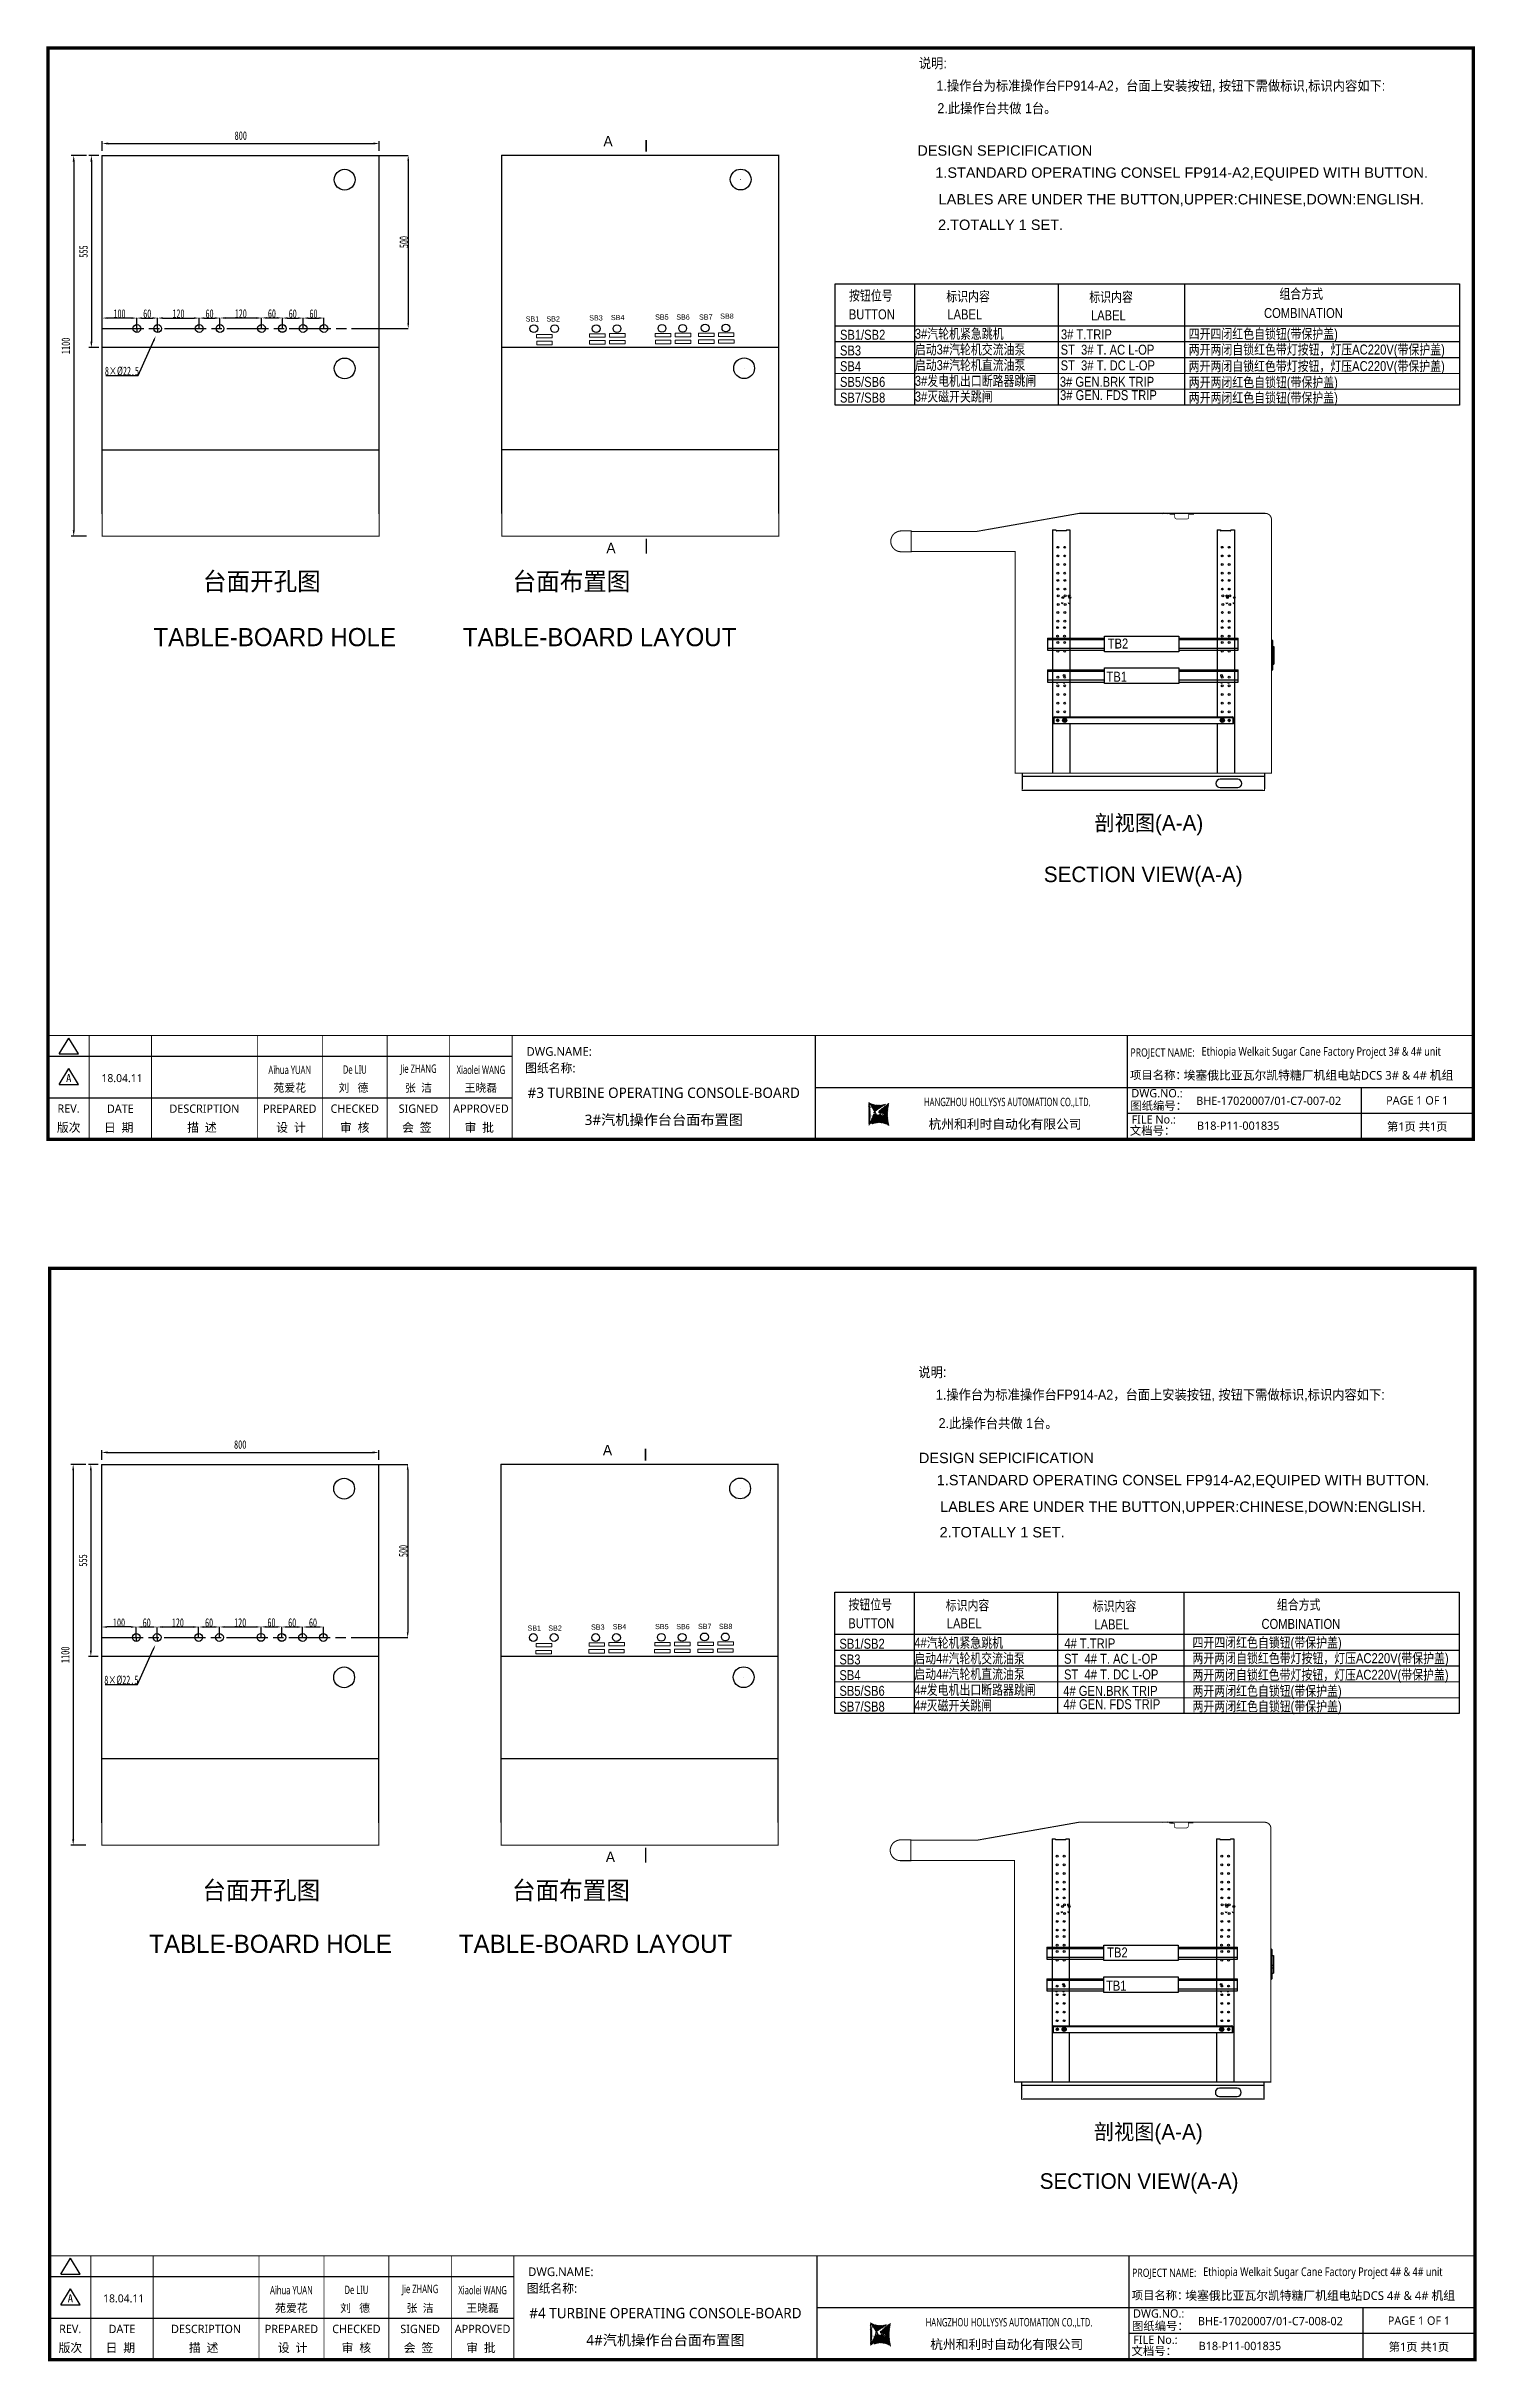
# Model space of a CAD drawing. Extents: x -29235853 to 12372, y -15815523 to 7212.
# Drawn here: x -1343 to 2787, y -7509 to -823 of the extents above; entities that cross this region are included whole.
import ezdxf
from ezdxf.enums import TextEntityAlignment as Align
from ezdxf.lldxf.tags import DXFTag

# ---------------------------------------------------------------- set-up
doc = ezdxf.new("R2010")
doc.units = 0
doc.header["$LTSCALE"] = 10
doc.header["$MEASUREMENT"] = 0
doc.header["$PDMODE"] = 32
doc.linetypes.add('AM_ISO08W050', pattern=[18, 12, -1.5, 3, -1.5])
doc.layers.get('0').update_dxf_attribs({"linetype": 'CONTINUOUS'})
doc.layers.get('Defpoints').update_dxf_attribs({"linetype": 'CONTINUOUS'})
doc.layers.add('AM_7', color=4, linetype='AM_ISO08W050', lineweight=25)
for name, color, linetype in [('t', 1, 'CONTINUOUS'), ('操作台', 7, 'CONTINUOUS'), ('标准图框及表格', 7, 'CONTINUOUS')]:
    doc.layers.add(name, color=color, linetype=linetype)
doc.styles.add('HZ', font='arial.ttf')
doc.styles.get("Standard").update_dxf_attribs({"font": '', "width": 0.65})
doc.styles.add('微软雅黑', font='')
doc.styles.get('Standard').set_extended_font_data('SimSun')
doc.styles.get('微软雅黑').set_extended_font_data('Microsoft YaHei')
tags = doc.linetypes.add('CENTER', pattern=[0.6, 0.375, -0.075, 0.075, -0.075]).pattern_tags.tags
tags[10:11] = [DXFTag(74, 4), DXFTag(75, 0), DXFTag(340, '0'), DXFTag(46, 1.0), DXFTag(50, 0.0), DXFTag(44, 0.0), DXFTag(45, 0.0)]
tags[8:9] = [DXFTag(74, 4), DXFTag(75, 0), DXFTag(340, '0'), DXFTag(46, 1.0), DXFTag(50, 0.0), DXFTag(44, 0.0), DXFTag(45, 0.0)]
tags[6:7] = [DXFTag(74, 4), DXFTag(75, 0), DXFTag(340, '0'), DXFTag(46, 1.0), DXFTag(50, 0.0), DXFTag(44, 0.0), DXFTag(45, 0.0)]
tags[4:5] = [DXFTag(74, 4), DXFTag(75, 0), DXFTag(340, '0'), DXFTag(46, 1.0), DXFTag(50, 0.0), DXFTag(44, 0.0), DXFTag(45, 0.0)]
doc.dimstyles.new('AM_ISO', dxfattribs={"dimtxt": 3.5, "dimasz": 2.5, "dimexe": 1, "dimexo": 1, "dimgap": 1.5, "dimtad": 1, "dimdsep": 46, "dimtxsty": 'Standard', "dimcen": 0, "dimclrd": 256, "dimclre": 256, "dimclrt": 2, "dimadec": 0, "dimazin": 2, "dimtp": 0.1, "dimtm": 0.1, "dimtfac": 0.71, "dimtdec": 3, "dimtmove": 0, "dimatfit": 3, "dimfxl": 1, "dimlwd": -1, "dimlwe": -1, "dimarcsym": 1})
doc.dimstyles.get("Standard").update_dxf_attribs({"dimtxt": 25, "dimasz": 15, "dimexe": 0.18, "dimexo": 0.0625, "dimgap": 0.09, "dimtad": 0, "dimtoh": 1, "dimdec": 0, "dimzin": 0, "dimdsep": 46, "dimtxsty": 'Standard', "dimcen": 0.09, "dimadec": 0, "dimazin": 0, "dimtfac": 1, "dimtdec": 0, "dimtofl": 0, "dimtmove": 0, "dimatfit": 3, "dimfxl": 1, "dimtolj": 1, "dimtzin": 0, "dimarcsym": 0})
doc.dimstyles.new('STANDARD$0', dxfattribs={"dimtxt": 25, "dimasz": 15, "dimexe": 0.18, "dimexo": 0.0625, "dimgap": 0.09, "dimtad": 0, "dimtoh": 1, "dimdec": 0, "dimzin": 0, "dimdsep": 46, "dimtxsty": 'Standard', "dimcen": 0.09, "dimadec": 0, "dimazin": 0, "dimtfac": 1, "dimtdec": 0, "dimtofl": 0, "dimtmove": 0, "dimatfit": 3, "dimfxl": 1, "dimtolj": 1, "dimtzin": 0, "dimarcsym": 0})

msp = doc.modelspace()

# ---------------------------------------------------------------- texts
at = {"linetype": 'Continuous', "style": 'HZ'}
for s, p in [('DESIGN SEPICIFICATION', (1172.431, -1138.514)), ('1.STANDARD OPERATING CONSEL FP914-A2,EQUIPED WITH BUTTON.', (1224.116, -1202.439)), ('LABLES ARE UNDER THE BUTTON,UPPER:CHINESE,DOWN:ENGLISH.', (1233.822, -1279.286)), ('2.TOTALLY 1 SET.', (1232.272, -1352.981)), ('DESIGN SEPICIFICATION', (1176.808, -4914.127)), ('1.STANDARD OPERATING CONSEL FP914-A2,EQUIPED WITH BUTTON.', (1228.493, -4978.053)), ('LABLES ARE UNDER THE BUTTON,UPPER:CHINESE,DOWN:ENGLISH.', (1238.199, -5054.9)), ('2.TOTALLY 1 SET.', (1236.649, -5128.595))]:
    msp.add_text(s, height=30, dxfattribs=at).set_placement(p)
at = {"layer": '操作台', "style": 'HZ', "width": 0.9}
for s, height, p in [('说明:', 28.8462, (1176.786, -885.851)), ('1.操作台为标准操作台FP914-A2，台面上安装按钮, 按钮下需做标识,标识内容如下:', 28.84615, (1227.443, -950.816)), ('2.此操作台共做 1台。', 28.84615, (1230.311, -1015.699)), ('SB1', 15, (41.466, -1617.377)), ('SB2', 15, (101.466, -1617.377)), ('SB3', 15, (225.043, -1614.425)), ('SB4', 15, (287.638, -1613.33)), ('SB5', 15, (415.322, -1611.901)), ('SB6', 15, (476.38, -1611.966)), ('SB7', 15, (542.134, -1611.873)), ('SB8', 15, (603.191, -1609.396)), ('说明:', 28.8462, (1175.221, -4665.788)), ('1.操作台为标准操作台FP914-A2，台面上安装按钮, 按钮下需做标识,标识内容如下:', 28.84615, (1225.879, -4730.753)), ('2.此操作台共做 1台。', 28.84615, (1233.673, -4813.115)), ('SB1', 15, (46.789, -5398.028)), ('SB2', 15, (106.789, -5398.028)), ('SB3', 15, (230.365, -5395.076)), ('SB4', 15, (292.961, -5393.981)), ('SB5', 15, (415.251, -5393.563)), ('SB6', 15, (476.309, -5393.627)), ('SB7', 15, (538.99, -5393.129)), ('SB8', 15, (599.443, -5393.069))]:
    msp.add_text(s, height=height, dxfattribs=at).set_placement(p)
at = {"layer": '操作台', "style": 'HZ', "width": 0.95}
for s, height, p in [('A', 30, (279.385, -1096.413)), ('A', 30, (287.774, -2271.332)), ('台面开孔图', 52.5, (-720.271, -2366.703)), ('台面布置图', 52.5, (173.708, -2366.703)), ('TABLE-BOARD HOLE', 52.5, (-683.15, -2528.695)), ('TABLE-BOARD LAYOUT', 52.5, (255.119, -2528.695)), ('剖视图(A-A)', 45, (1840.856, -3068.546)), ('SECTION VIEW(A-A)', 45, (1824.559, -3219.404)), ('A', 30, (277.82, -4876.349)), ('A', 30, (286.21, -6051.269)), ('台面开孔图', 52.5, (-721.835, -6146.639)), ('台面布置图', 52.5, (172.144, -6146.639)), ('TABLE-BOARD HOLE', 52.5, (-694.997, -6302.207)), ('TABLE-BOARD LAYOUT', 52.5, (243.272, -6302.207)), ('剖视图(A-A)', 45, (1839.292, -6848.482)), ('SECTION VIEW(A-A)', 45, (1812.712, -6992.916))]:
    msp.add_text(s, height=height, dxfattribs=at).set_placement(p, align=Align.MIDDLE)
at = {"layer": '操作台', "linetype": 'Continuous', "lineweight": 5, "style": 'HZ', "width": 0.8}
for s, height, p in [('按钮位号', 28.8462, (975.03, -1556.746)), ('标识内容', 28.8462, (1255.83, -1559.273)), ('标识内容', 28.8462, (1668.878, -1560.925)), ('组合方式', 28.8462, (2217.81, -1551.694)), ('BUTTON', 28.8462, (974.669, -1611.061)), ('LABEL', 28.8462, (1259.164, -1611.166)), ('LABEL', 28.8462, (1673.843, -1613.831)), ('COMBINATION', 28.84615, (2173.475, -1607.242)), ('SB1/SB2', 28.8462, (949.008, -1670.142)), ('3#汽轮机紧急跳机', 28.8462, (1165.194, -1667.114)), ('3# T.TRIP', 28.8462, (1587.111, -1668.766)), ('四开四闭红色自锁钮(带保护盖)', 28.84615, (1955.901, -1667.378)), ('SB3', 28.8462, (949.008, -1715.478)), ('SB4', 28.8462, (949.008, -1760.814)), ('启动3#汽轮机交流油泵', 28.84615, (1165.194, -1712.45)), ('启动3#汽轮机直流油泵', 28.84615, (1165.194, -1757.786)), ('ST  3# T. AC L-OP', 28.84615, (1586.126, -1713.117)), ('ST  3# T. DC L-OP', 28.84615, (1586.126, -1758.453)), ('两开两闭自锁红色带灯按钮，灯压AC220V(带保护盖)', 28.84615, (1955.696, -1760.543)), ('两开两闭自锁红色带灯按钮，灯压AC220V(带保护盖)', 28.84615, (1955.901, -1712.714)), ('SB5/SB6', 28.8462, (949.008, -1806.15)), ('3#发电机出口断路器跳闸', 28.84615, (1165.194, -1803.123)), ('3# GEN.BRK TRIP', 28.84615, (1583.913, -1805.821)), ('两开两闭红色自锁钮(带保护盖)', 28.84615, (1955.968, -1807.091)), ('SB7/SB8', 28.8462, (949.008, -1851.487)), ('3#灭磁开关跳闸', 28.8462, (1165.194, -1848.459)), ('3# GEN. FDS TRIP', 28.84615, (1584.53, -1844.38)), ('两开两闭红色自锁钮(带保护盖)', 28.84615, (1956.01, -1851.636)), ('TB2', 28.8462, (1722.184, -2561.686)), ('TB1', 28.8462, (1718.729, -2657.536)), ('按钮位号', 28.8462, (973.466, -5336.682)), ('标识内容', 28.8462, (1254.265, -5339.21)), ('标识内容', 28.8462, (1678.748, -5341.294)), ('组合方式', 28.8462, (2210.495, -5337.291)), ('BUTTON', 28.8462, (973.105, -5390.997)), ('4#汽轮机紧急跳机', 28.8462, (1163.629, -5447.051)), ('LABEL', 28.8462, (1257.599, -5391.103)), ('LABEL', 28.8462, (1683.713, -5394.2)), ('四开四闭红色自锁钮(带保护盖)', 28.84615, (1966.902, -5446.439)), ('COMBINATION', 28.84615, (2166.161, -5392.839)), ('SB1/SB2', 28.8462, (947.444, -5450.079)), ('SB3', 28.8462, (947.444, -5495.415)), ('启动4#汽轮机交流油泵', 28.84615, (1163.629, -5492.387)), ('ST  4# T. AC L-OP', 28.84615, (1595.996, -5493.486)), ('4# T.TRIP', 28.8462, (1596.981, -5449.135)), ('两开两闭自锁红色带灯按钮，灯压AC220V(带保护盖)', 28.84615, (1966.902, -5491.775)), ('SB4', 28.8462, (947.444, -5540.751)), ('启动4#汽轮机直流油泵', 28.84615, (1163.629, -5537.723)), ('ST  4# T. DC L-OP', 28.84615, (1595.996, -5538.822)), ('两开两闭自锁红色带灯按钮，灯压AC220V(带保护盖)', 28.84615, (1966.697, -5539.604)), ('SB5/SB6', 28.8462, (947.444, -5586.087)), ('SB7/SB8', 28.8462, (947.444, -5631.423)), ('4#发电机出口断路器跳闸', 28.84615, (1163.629, -5583.059)), ('4#灭磁开关跳闸', 28.8462, (1163.629, -5628.395)), ('4# GEN.BRK TRIP', 28.84615, (1593.783, -5586.19)), ('4# GEN. FDS TRIP', 28.84615, (1594.399, -5624.749)), ('两开两闭红色自锁钮(带保护盖)', 28.84615, (1966.968, -5586.152)), ('两开两闭红色自锁钮(带保护盖)', 28.84615, (1967.01, -5630.697)), ('TB2', 28.8462, (1720.62, -6341.622)), ('TB1', 28.8462, (1717.164, -6437.473))]:
    msp.add_text(s, height=height, dxfattribs=at).set_placement(p)

# ---------------------------------------------------------------- blocks, each defined once
blk = doc.blocks.new('*D99')
at = {"layer": 'Defpoints', "color": 0, "transparency": 16777216}
for p in [(-1219.8, -1137.8), (-1263.4, -2237.6), (-1219.8, -2237.6)]:
    blk.add_point(p, dxfattribs=at)
at = {"layer": '操作台', "transparency": 16777216}
for p, q in [((-1226.8, -1137.8), (-1270.4, -1137.8)), ((-1263.4, -1155.3), (-1263.4, -2220.1)), ((-1226.8, -2237.6), (-1270.4, -2237.6))]:
    blk.add_line(p, q, dxfattribs=at)
for points in [[(-1260.5, -1155.3), (-1266.4, -1155.3), (-1263.4, -1137.8)], [(-1266.4, -2220.1), (-1260.5, -2220.1), (-1263.4, -2237.6)]]:
    blk.add_solid(points, dxfattribs=at)
at = {"layer": '操作台', "color": 7, "transparency": 16777216, "insert": (-1286.2, -1687.7), "char_height": 24.5, "attachment_point": 5, "rotation": 90}
blk.add_mtext('1100', dxfattribs=at)
blk = doc.blocks.new('*D100')
at = {"layer": 'Defpoints', "color": 0, "transparency": 16777216}
for p in [(-1181.1, -1131.8), (-381.1, -1103.3), (-381.1, -1131.8)]:
    blk.add_point(p, dxfattribs=at)
at = {"layer": '操作台', "transparency": 16777216}
for p, q in [((-1181.1, -1124.8), (-1181.1, -1096.3)), ((-1163.6, -1103.3), (-398.6, -1103.3)), ((-381.1, -1124.8), (-381.1, -1096.3))]:
    blk.add_line(p, q, dxfattribs=at)
for points in [[(-1163.6, -1100.4), (-1163.6, -1106.3), (-1181.1, -1103.3)], [(-398.6, -1106.3), (-398.6, -1100.4), (-381.1, -1103.3)]]:
    blk.add_solid(points, dxfattribs=at)
at = {"layer": '操作台', "color": 7, "transparency": 16777216, "insert": (-781.1, -1080.6), "char_height": 24.5, "attachment_point": 5}
blk.add_mtext('800', dxfattribs=at)
blk = doc.blocks.new('*D101')
at = {"layer": 'Defpoints', "color": 0, "transparency": 16777216}
for p in [(-1183.9, -1137.8), (-1212.4, -1692.8), (-1183.9, -1692.8)]:
    blk.add_point(p, dxfattribs=at)
at = {"layer": '操作台', "transparency": 16777216}
for p, q in [((-1190.9, -1137.8), (-1219.4, -1137.8)), ((-1212.4, -1155.3), (-1212.4, -1675.3)), ((-1190.9, -1692.8), (-1219.4, -1692.8))]:
    blk.add_line(p, q, dxfattribs=at)
for points in [[(-1209.5, -1155.3), (-1215.4, -1155.3), (-1212.4, -1137.8)], [(-1215.4, -1675.3), (-1209.5, -1675.3), (-1212.4, -1692.8)]]:
    blk.add_solid(points, dxfattribs=at)
at = {"layer": '操作台', "color": 7, "transparency": 16777216, "insert": (-1235.2, -1415.3), "char_height": 24.5, "attachment_point": 5, "rotation": 90}
blk.add_mtext('555', dxfattribs=at)
blk = doc.blocks.new('*D102')
at = {"layer": 'Defpoints', "color": 0, "transparency": 16777216}
for p in [(-1081.1, -1637.6), (-1021.1, -1607.4), (-1021.1, -1637.6)]:
    blk.add_point(p, dxfattribs=at)
at = {"layer": '操作台', "color": 0, "linetype": 'Continuous', "lineweight": -2, "transparency": 16777216}
for p, q in [((-1081.1, -1637.6), (-1081.1, -1607.2)), ((-1066.1, -1607.4), (-1036.1, -1607.4)), ((-1021.1, -1637.6), (-1021.1, -1607.2))]:
    blk.add_line(p, q, dxfattribs=at)
at = {"layer": '操作台', "color": 0, "transparency": 16777216}
for points in [[(-1066.1, -1604.9), (-1066.1, -1609.9), (-1081.1, -1607.4)], [(-1036.1, -1609.9), (-1036.1, -1604.9), (-1021.1, -1607.4)]]:
    blk.add_solid(points, dxfattribs=at)
at = {"layer": '操作台', "color": 0, "lineweight": 5, "transparency": 16777216, "insert": (-1051.1, -1594.8), "char_height": 25, "attachment_point": 5}
blk.add_mtext('\\A1;60', dxfattribs=at)
blk = doc.blocks.new('*D103')
at = {"layer": 'Defpoints', "color": 0, "transparency": 16777216}
for p in [(-1026.4, -1658.8), (-1021.8, -1648.6)]:
    blk.add_point(p, dxfattribs=at)
at = {"layer": '操作台', "color": 0, "lineweight": -2, "transparency": 16777216}
for p, q in [((-1021.9, -1648.6), (-1021.7, -1648.6)), ((-1021.8, -1648.6), (-1021.8, -1648.5)), ((-1077.6, -1773.3), (-1032.5, -1672.5)), ((-1170.7, -1773.3), (-1077.6, -1773.3))]:
    blk.add_line(p, q, dxfattribs=at)
at = {"layer": '操作台', "color": 0, "transparency": 16777216}
blk.add_solid([(-1030.2, -1673.5), (-1034.8, -1671.5), (-1026.4, -1658.8)], dxfattribs=at)
at = {"layer": '操作台', "color": 0, "transparency": 16777216, "insert": (-1124.2, -1760.7), "char_height": 25, "attachment_point": 5}
blk.add_mtext('\\A1;8×%%c22.5', dxfattribs=at)
blk = doc.blocks.new('*D104')
at = {"layer": 'Defpoints', "color": 0, "transparency": 16777216}
for p in [(-1181.1, -1607.4), (-1181.1, -1607.4), (-1081.1, -1607.4)]:
    blk.add_point(p, dxfattribs=at)
at = {"layer": '操作台', "color": 0, "lineweight": -2, "transparency": 16777216}
for p, q in [((-1181.1, -1607.3), (-1181.1, -1607.2)), ((-1096.1, -1607.4), (-1166.1, -1607.4)), ((-1081.1, -1607.3), (-1081.1, -1607.2))]:
    blk.add_line(p, q, dxfattribs=at)
at = {"layer": '操作台', "color": 0, "transparency": 16777216}
for points in [[(-1166.1, -1604.9), (-1166.1, -1609.9), (-1181.1, -1607.4)], [(-1096.1, -1609.9), (-1096.1, -1604.9), (-1081.1, -1607.4)]]:
    blk.add_solid(points, dxfattribs=at)
at = {"layer": '操作台', "color": 0, "transparency": 16777216, "insert": (-1131.1, -1594.8), "char_height": 25, "attachment_point": 5}
blk.add_mtext('\\A1;100', dxfattribs=at)
blk = doc.blocks.new('*D105')
at = {"layer": 'Defpoints', "color": 0, "transparency": 16777216}
for p in [(-381.1, -1137.8), (-410.7, -1637.8), (-297.6, -1637.8)]:
    blk.add_point(p, dxfattribs=at)
at = {"layer": '操作台', "color": 0, "lineweight": -2, "transparency": 16777216}
for p, q in [((-381, -1137.8), (-297.5, -1137.8)), ((-297.6, -1152.8), (-297.6, -1622.8)), ((-410.6, -1637.8), (-297.5, -1637.8))]:
    blk.add_line(p, q, dxfattribs=at)
at = {"layer": '操作台', "color": 0, "transparency": 16777216}
for points in [[(-295.1, -1152.8), (-300.1, -1152.8), (-297.6, -1137.8)], [(-300.1, -1622.8), (-295.1, -1622.8), (-297.6, -1637.8)]]:
    blk.add_solid(points, dxfattribs=at)
at = {"layer": '操作台', "color": 0, "transparency": 16777216, "insert": (-310.2, -1387.8), "char_height": 25, "attachment_point": 5, "rotation": 90}
blk.add_mtext('\\A1;500', dxfattribs=at)
blk = doc.blocks.new('*D96')
at = {"layer": 'Defpoints', "color": 0, "transparency": 16777216}
for p in [(-1021.1, -1637.6), (-901.1, -1607.4), (-901.1, -1637.6)]:
    blk.add_point(p, dxfattribs=at)
at = {"layer": '操作台', "color": 0, "linetype": 'Continuous', "lineweight": -2, "transparency": 16777216}
for p, q in [((-1021.1, -1637.6), (-1021.1, -1607.2)), ((-1006.1, -1607.4), (-916.1, -1607.4)), ((-901.1, -1637.6), (-901.1, -1607.2))]:
    blk.add_line(p, q, dxfattribs=at)
at = {"layer": '操作台', "color": 0, "transparency": 16777216}
for points in [[(-1006.1, -1604.9), (-1006.1, -1609.9), (-1021.1, -1607.4)], [(-916.1, -1609.9), (-916.1, -1604.9), (-901.1, -1607.4)]]:
    blk.add_solid(points, dxfattribs=at)
at = {"layer": '操作台', "color": 0, "lineweight": 5, "transparency": 16777216, "insert": (-961.1, -1594.8), "char_height": 25, "attachment_point": 5}
blk.add_mtext('\\A1;120', dxfattribs=at)
blk = doc.blocks.new('*D97')
at = {"layer": 'Defpoints', "color": 0, "transparency": 16777216}
for p in [(-901.1, -1637.6), (-841.1, -1607.4), (-841.1, -1637.6)]:
    blk.add_point(p, dxfattribs=at)
at = {"layer": '操作台', "color": 0, "linetype": 'Continuous', "lineweight": -2, "transparency": 16777216}
for p, q in [((-901.1, -1637.6), (-901.1, -1607.2)), ((-886.1, -1607.4), (-856.1, -1607.4)), ((-841.1, -1637.6), (-841.1, -1607.2))]:
    blk.add_line(p, q, dxfattribs=at)
at = {"layer": '操作台', "color": 0, "transparency": 16777216}
for points in [[(-886.1, -1604.9), (-886.1, -1609.9), (-901.1, -1607.4)], [(-856.1, -1609.9), (-856.1, -1604.9), (-841.1, -1607.4)]]:
    blk.add_solid(points, dxfattribs=at)
at = {"layer": '操作台', "color": 0, "lineweight": 5, "transparency": 16777216, "insert": (-871.1, -1594.8), "char_height": 25, "attachment_point": 5}
blk.add_mtext('\\A1;60', dxfattribs=at)
blk = doc.blocks.new('*D98')
at = {"layer": 'Defpoints', "color": 0, "transparency": 16777216}
for p in [(-661.1, -1637.6), (-601.1, -1607.4), (-601.1, -1637.6)]:
    blk.add_point(p, dxfattribs=at)
at = {"layer": '操作台', "color": 0, "linetype": 'Continuous', "lineweight": -2, "transparency": 16777216}
for p, q in [((-661.1, -1637.6), (-661.1, -1607.2)), ((-646.1, -1607.4), (-616.1, -1607.4)), ((-601.1, -1637.6), (-601.1, -1607.2))]:
    blk.add_line(p, q, dxfattribs=at)
at = {"layer": '操作台', "color": 0, "transparency": 16777216}
for points in [[(-646.1, -1604.9), (-646.1, -1609.9), (-661.1, -1607.4)], [(-616.1, -1609.9), (-616.1, -1604.9), (-601.1, -1607.4)]]:
    blk.add_solid(points, dxfattribs=at)
at = {"layer": '操作台', "color": 0, "lineweight": 5, "transparency": 16777216, "insert": (-631.1, -1594.8), "char_height": 25, "attachment_point": 5}
blk.add_mtext('\\A1;60', dxfattribs=at)
blk = doc.blocks.new('*D106')
at = {"layer": 'Defpoints', "color": 0, "transparency": 16777216}
for p in [(-601.1, -1637.6), (-541.1, -1607.4), (-541.1, -1637.6)]:
    blk.add_point(p, dxfattribs=at)
at = {"layer": '操作台', "color": 0, "linetype": 'Continuous', "lineweight": -2, "transparency": 16777216}
for p, q in [((-601.1, -1637.6), (-601.1, -1607.2)), ((-586.1, -1607.4), (-556.1, -1607.4)), ((-541.1, -1637.6), (-541.1, -1607.2))]:
    blk.add_line(p, q, dxfattribs=at)
at = {"layer": '操作台', "color": 0, "transparency": 16777216}
for points in [[(-586.1, -1604.9), (-586.1, -1609.9), (-601.1, -1607.4)], [(-556.1, -1609.9), (-556.1, -1604.9), (-541.1, -1607.4)]]:
    blk.add_solid(points, dxfattribs=at)
at = {"layer": '操作台', "color": 0, "lineweight": 5, "transparency": 16777216, "insert": (-571.1, -1594.8), "char_height": 25, "attachment_point": 5}
blk.add_mtext('\\A1;60', dxfattribs=at)
blk = doc.blocks.new('*D107')
at = {"layer": 'Defpoints', "color": 0, "transparency": 16777216}
for p in [(-841.1, -1637.5), (-721.1, -1607.2), (-721.1, -1637.2)]:
    blk.add_point(p, dxfattribs=at)
at = {"layer": '操作台', "color": 0, "linetype": 'Continuous', "lineweight": -2, "transparency": 16777216}
for p, q in [((-841.1, -1637.4), (-841.1, -1607)), ((-826.1, -1607.2), (-736.1, -1607.2)), ((-721.1, -1637.2), (-721.1, -1607))]:
    blk.add_line(p, q, dxfattribs=at)
at = {"layer": '操作台', "color": 0, "transparency": 16777216}
for points in [[(-826.1, -1604.7), (-826.1, -1609.7), (-841.1, -1607.2)], [(-736.1, -1609.7), (-736.1, -1604.7), (-721.1, -1607.2)]]:
    blk.add_solid(points, dxfattribs=at)
at = {"layer": '操作台', "color": 0, "lineweight": 5, "transparency": 16777216, "insert": (-781.1, -1594.6), "char_height": 25, "attachment_point": 5}
blk.add_mtext('\\A1;120', dxfattribs=at)
blk = doc.blocks.new('*D108')
at = {"layer": 'Defpoints', "color": 0, "transparency": 16777216}
for p in [(-721.1, -1637.3), (-661.1, -1607), (-661.1, -1637.3)]:
    blk.add_point(p, dxfattribs=at)
at = {"layer": '操作台', "color": 0, "linetype": 'Continuous', "lineweight": -2, "transparency": 16777216}
for p, q in [((-721.1, -1637.2), (-721.1, -1606.9)), ((-706.1, -1607), (-676.1, -1607)), ((-661.1, -1637.2), (-661.1, -1606.9))]:
    blk.add_line(p, q, dxfattribs=at)
at = {"layer": '操作台', "color": 0, "transparency": 16777216}
for points in [[(-706.1, -1604.5), (-706.1, -1609.5), (-721.1, -1607)], [(-676.1, -1609.5), (-676.1, -1604.5), (-661.1, -1607)]]:
    blk.add_solid(points, dxfattribs=at)
at = {"layer": '操作台', "color": 0, "lineweight": 5, "transparency": 16777216, "insert": (-691.1, -1594.5), "char_height": 25, "attachment_point": 5}
blk.add_mtext('\\A1;60', dxfattribs=at)
blk = doc.blocks.new('*D124')
at = {"layer": 'Defpoints', "color": 0, "transparency": 16777216}
for p in [(-1221.4, -4917.7), (-1265, -6017.5), (-1221.4, -6017.5)]:
    blk.add_point(p, dxfattribs=at)
at = {"layer": '操作台', "transparency": 16777216}
for p, q in [((-1228.4, -4917.7), (-1272, -4917.7)), ((-1265, -4935.2), (-1265, -6000)), ((-1228.4, -6017.5), (-1272, -6017.5))]:
    blk.add_line(p, q, dxfattribs=at)
for points in [[(-1267.9, -4935.2), (-1262.1, -4935.2), (-1265, -4917.7)], [(-1267.9, -6000), (-1262.1, -6000), (-1265, -6017.5)]]:
    blk.add_solid(points, dxfattribs=at)
at = {"layer": '操作台', "color": 7, "transparency": 16777216, "insert": (-1287.8, -5467.6), "char_height": 24.5, "attachment_point": 5, "rotation": 90}
blk.add_mtext('1100', dxfattribs=at)
blk = doc.blocks.new('*D125')
at = {"layer": 'Defpoints', "color": 0, "transparency": 16777216}
for p in [(-1182.7, -4911.7), (-382.7, -4883.3), (-382.7, -4911.7)]:
    blk.add_point(p, dxfattribs=at)
at = {"layer": '操作台', "transparency": 16777216}
for p, q in [((-1182.7, -4904.7), (-1182.7, -4876.3)), ((-382.7, -4904.7), (-382.7, -4876.3)), ((-1165.2, -4883.3), (-400.2, -4883.3))]:
    blk.add_line(p, q, dxfattribs=at)
for points in [[(-1165.2, -4880.4), (-1165.2, -4886.2), (-1182.7, -4883.3)], [(-400.2, -4880.4), (-400.2, -4886.2), (-382.7, -4883.3)]]:
    blk.add_solid(points, dxfattribs=at)
at = {"layer": '操作台', "color": 7, "transparency": 16777216, "insert": (-782.7, -4860.5), "char_height": 24.5, "attachment_point": 5}
blk.add_mtext('800', dxfattribs=at)
blk = doc.blocks.new('*D126')
at = {"layer": 'Defpoints', "color": 0, "transparency": 16777216}
for p in [(-1185.5, -4917.7), (-1214, -5472.7), (-1185.5, -5472.7)]:
    blk.add_point(p, dxfattribs=at)
at = {"layer": '操作台', "transparency": 16777216}
for p, q in [((-1192.5, -4917.7), (-1221, -4917.7)), ((-1214, -4935.2), (-1214, -5455.2)), ((-1192.5, -5472.7), (-1221, -5472.7))]:
    blk.add_line(p, q, dxfattribs=at)
for points in [[(-1216.9, -4935.2), (-1211.1, -4935.2), (-1214, -4917.7)], [(-1216.9, -5455.2), (-1211.1, -5455.2), (-1214, -5472.7)]]:
    blk.add_solid(points, dxfattribs=at)
at = {"layer": '操作台', "color": 7, "transparency": 16777216, "insert": (-1236.8, -5195.2), "char_height": 24.5, "attachment_point": 5, "rotation": 90}
blk.add_mtext('555', dxfattribs=at)
blk = doc.blocks.new('*D127')
at = {"layer": 'Defpoints', "color": 0, "linetype": 'Continuous', "transparency": 16777216}
for p in [(-1022.7, -5387.3), (-1082.7, -5417.6), (-1022.7, -5417.6)]:
    blk.add_point(p, dxfattribs=at)
at = {"layer": '操作台', "color": 0, "linetype": 'Continuous', "lineweight": -2, "transparency": 16777216}
for p, q in [((-1082.7, -5417.5), (-1082.7, -5387.2)), ((-1067.7, -5387.3), (-1037.7, -5387.3)), ((-1022.7, -5417.5), (-1022.7, -5387.2))]:
    blk.add_line(p, q, dxfattribs=at)
at = {"layer": '操作台', "color": 0, "linetype": 'Continuous', "transparency": 16777216}
for points in [[(-1067.7, -5384.8), (-1067.7, -5389.8), (-1082.7, -5387.3)], [(-1037.7, -5384.8), (-1037.7, -5389.8), (-1022.7, -5387.3)]]:
    blk.add_solid(points, dxfattribs=at)
at = {"layer": '操作台', "color": 0, "linetype": 'Continuous', "lineweight": 5, "transparency": 16777216, "insert": (-1052.7, -5374.8), "char_height": 25, "attachment_point": 5}
blk.add_mtext('\\A1;60', dxfattribs=at)
blk = doc.blocks.new('*D128')
at = {"layer": 'Defpoints', "color": 0, "transparency": 16777216}
for p in [(-1027.9, -5438.8), (-1023.3, -5428.5)]:
    blk.add_point(p, dxfattribs=at)
at = {"layer": '操作台', "color": 0, "lineweight": -2, "transparency": 16777216}
for p, q in [((-1079.1, -5553.2), (-1034.1, -5452.5)), ((-1023.4, -5428.5), (-1023.3, -5428.5)), ((-1023.3, -5428.6), (-1023.3, -5428.4)), ((-1172.7, -5553.2), (-1079.1, -5553.2))]:
    blk.add_line(p, q, dxfattribs=at)
at = {"layer": '操作台', "color": 0, "transparency": 16777216}
blk.add_solid([(-1036.3, -5451.4), (-1031.8, -5453.5), (-1027.9, -5438.8)], dxfattribs=at)
at = {"layer": '操作台', "color": 0, "transparency": 16777216, "insert": (-1126, -5540.6), "char_height": 25, "attachment_point": 5}
blk.add_mtext('\\A1;8×%%c22.5', dxfattribs=at)
blk = doc.blocks.new('*D129')
at = {"layer": 'Defpoints', "color": 0, "transparency": 16777216}
for p in [(-1182.7, -5387.3), (-1182.7, -5387.3), (-1082.7, -5387.3)]:
    blk.add_point(p, dxfattribs=at)
at = {"layer": '操作台', "color": 0, "lineweight": -2, "transparency": 16777216}
for p, q in [((-1182.7, -5387.3), (-1182.7, -5387.2)), ((-1097.7, -5387.3), (-1167.7, -5387.3)), ((-1082.7, -5387.3), (-1082.7, -5387.2))]:
    blk.add_line(p, q, dxfattribs=at)
at = {"layer": '操作台', "color": 0, "transparency": 16777216}
for points in [[(-1167.7, -5384.8), (-1167.7, -5389.8), (-1182.7, -5387.3)], [(-1097.7, -5384.8), (-1097.7, -5389.8), (-1082.7, -5387.3)]]:
    blk.add_solid(points, dxfattribs=at)
at = {"layer": '操作台', "color": 0, "transparency": 16777216, "insert": (-1132.7, -5374.8), "char_height": 25, "attachment_point": 5}
blk.add_mtext('\\A1;100', dxfattribs=at)
blk = doc.blocks.new('*D130')
at = {"layer": 'Defpoints', "color": 0, "transparency": 16777216}
for p in [(-382.7, -4917.7), (-412.3, -5417.8), (-299.2, -5417.8)]:
    blk.add_point(p, dxfattribs=at)
at = {"layer": '操作台', "color": 0, "lineweight": -2, "transparency": 16777216}
for p, q in [((-382.6, -4917.7), (-299, -4917.7)), ((-299.2, -4932.7), (-299.2, -5402.8)), ((-412.2, -5417.8), (-299, -5417.8))]:
    blk.add_line(p, q, dxfattribs=at)
at = {"layer": '操作台', "color": 0, "transparency": 16777216}
for points in [[(-301.7, -4932.7), (-296.7, -4932.7), (-299.2, -4917.7)], [(-301.7, -5402.8), (-296.7, -5402.8), (-299.2, -5417.8)]]:
    blk.add_solid(points, dxfattribs=at)
at = {"layer": '操作台', "color": 0, "transparency": 16777216, "insert": (-311.8, -5167.8), "char_height": 25, "attachment_point": 5, "rotation": 90}
blk.add_mtext('\\A1;500', dxfattribs=at)
blk = doc.blocks.new('*D118')
at = {"layer": 'Defpoints', "color": 0, "linetype": 'Continuous', "transparency": 16777216}
for p in [(-902.7, -5387.3), (-1022.7, -5417.6), (-902.7, -5417.6)]:
    blk.add_point(p, dxfattribs=at)
at = {"layer": '操作台', "color": 0, "linetype": 'Continuous', "lineweight": -2, "transparency": 16777216}
for p, q in [((-1022.7, -5417.5), (-1022.7, -5387.2)), ((-1007.7, -5387.3), (-917.7, -5387.3)), ((-902.7, -5417.5), (-902.7, -5387.2))]:
    blk.add_line(p, q, dxfattribs=at)
at = {"layer": '操作台', "color": 0, "linetype": 'Continuous', "transparency": 16777216}
for points in [[(-1007.7, -5384.8), (-1007.7, -5389.8), (-1022.7, -5387.3)], [(-917.7, -5384.8), (-917.7, -5389.8), (-902.7, -5387.3)]]:
    blk.add_solid(points, dxfattribs=at)
at = {"layer": '操作台', "color": 0, "linetype": 'Continuous', "lineweight": 5, "transparency": 16777216, "insert": (-962.7, -5374.8), "char_height": 25, "attachment_point": 5}
blk.add_mtext('\\A1;120', dxfattribs=at)
blk = doc.blocks.new('*D119')
at = {"layer": 'Defpoints', "color": 0, "linetype": 'Continuous', "transparency": 16777216}
for p in [(-842.7, -5387.3), (-902.7, -5417.6), (-842.7, -5417.6)]:
    blk.add_point(p, dxfattribs=at)
at = {"layer": '操作台', "color": 0, "linetype": 'Continuous', "lineweight": -2, "transparency": 16777216}
for p, q in [((-902.7, -5417.5), (-902.7, -5387.2)), ((-887.7, -5387.3), (-857.7, -5387.3)), ((-842.7, -5417.5), (-842.7, -5387.2))]:
    blk.add_line(p, q, dxfattribs=at)
at = {"layer": '操作台', "color": 0, "linetype": 'Continuous', "transparency": 16777216}
for points in [[(-887.7, -5384.8), (-887.7, -5389.8), (-902.7, -5387.3)], [(-857.7, -5384.8), (-857.7, -5389.8), (-842.7, -5387.3)]]:
    blk.add_solid(points, dxfattribs=at)
at = {"layer": '操作台', "color": 0, "linetype": 'Continuous', "lineweight": 5, "transparency": 16777216, "insert": (-872.7, -5374.8), "char_height": 25, "attachment_point": 5}
blk.add_mtext('\\A1;60', dxfattribs=at)
blk = doc.blocks.new('*D120')
at = {"layer": 'Defpoints', "color": 0, "linetype": 'Continuous', "transparency": 16777216}
for p in [(-602.6, -5387.3), (-662.6, -5417.6), (-602.6, -5417.6)]:
    blk.add_point(p, dxfattribs=at)
at = {"layer": '操作台', "color": 0, "linetype": 'Continuous', "lineweight": -2, "transparency": 16777216}
for p, q in [((-662.6, -5417.5), (-662.6, -5387.2)), ((-647.6, -5387.3), (-617.6, -5387.3)), ((-602.6, -5417.5), (-602.6, -5387.2))]:
    blk.add_line(p, q, dxfattribs=at)
at = {"layer": '操作台', "color": 0, "linetype": 'Continuous', "transparency": 16777216}
for points in [[(-647.6, -5384.8), (-647.6, -5389.8), (-662.6, -5387.3)], [(-617.6, -5384.8), (-617.6, -5389.8), (-602.6, -5387.3)]]:
    blk.add_solid(points, dxfattribs=at)
at = {"layer": '操作台', "color": 0, "linetype": 'Continuous', "lineweight": 5, "transparency": 16777216, "insert": (-632.6, -5374.8), "char_height": 25, "attachment_point": 5}
blk.add_mtext('\\A1;60', dxfattribs=at)
blk = doc.blocks.new('*D121')
at = {"layer": 'Defpoints', "color": 0, "linetype": 'Continuous', "transparency": 16777216}
for p in [(-542.6, -5387.3), (-602.6, -5417.6), (-542.6, -5417.6)]:
    blk.add_point(p, dxfattribs=at)
at = {"layer": '操作台', "color": 0, "linetype": 'Continuous', "lineweight": -2, "transparency": 16777216}
for p, q in [((-602.6, -5417.5), (-602.6, -5387.2)), ((-587.6, -5387.3), (-557.6, -5387.3)), ((-542.6, -5417.5), (-542.6, -5387.2))]:
    blk.add_line(p, q, dxfattribs=at)
at = {"layer": '操作台', "color": 0, "linetype": 'Continuous', "transparency": 16777216}
for points in [[(-587.6, -5384.8), (-587.6, -5389.8), (-602.6, -5387.3)], [(-557.6, -5384.8), (-557.6, -5389.8), (-542.6, -5387.3)]]:
    blk.add_solid(points, dxfattribs=at)
at = {"layer": '操作台', "color": 0, "linetype": 'Continuous', "lineweight": 5, "transparency": 16777216, "insert": (-572.6, -5374.8), "char_height": 25, "attachment_point": 5}
blk.add_mtext('\\A1;60', dxfattribs=at)
blk = doc.blocks.new('*D122')
at = {"layer": 'Defpoints', "color": 0, "linetype": 'Continuous', "transparency": 16777216}
for p in [(-722.6, -5387.2), (-842.7, -5417.4), (-722.6, -5417.2)]:
    blk.add_point(p, dxfattribs=at)
at = {"layer": '操作台', "color": 0, "linetype": 'Continuous', "lineweight": -2, "transparency": 16777216}
for p, q in [((-842.7, -5417.3), (-842.7, -5387)), ((-827.7, -5387.2), (-737.6, -5387.2)), ((-722.6, -5417.1), (-722.6, -5387))]:
    blk.add_line(p, q, dxfattribs=at)
at = {"layer": '操作台', "color": 0, "linetype": 'Continuous', "transparency": 16777216}
for points in [[(-827.7, -5384.7), (-827.7, -5389.7), (-842.7, -5387.2)], [(-737.6, -5384.7), (-737.6, -5389.7), (-722.6, -5387.2)]]:
    blk.add_solid(points, dxfattribs=at)
at = {"layer": '操作台', "color": 0, "linetype": 'Continuous', "lineweight": 5, "transparency": 16777216, "insert": (-782.7, -5374.6), "char_height": 25, "attachment_point": 5}
blk.add_mtext('\\A1;120', dxfattribs=at)
blk = doc.blocks.new('*D123')
at = {"layer": 'Defpoints', "color": 0, "linetype": 'Continuous', "transparency": 16777216}
for p in [(-662.6, -5387), (-722.6, -5417.2), (-662.6, -5417.2)]:
    blk.add_point(p, dxfattribs=at)
at = {"layer": '操作台', "color": 0, "linetype": 'Continuous', "lineweight": -2, "transparency": 16777216}
for p, q in [((-722.6, -5417.2), (-722.6, -5386.8)), ((-707.6, -5387), (-677.6, -5387)), ((-662.6, -5417.2), (-662.6, -5386.8))]:
    blk.add_line(p, q, dxfattribs=at)
at = {"layer": '操作台', "color": 0, "linetype": 'Continuous', "transparency": 16777216}
for points in [[(-707.6, -5384.5), (-707.6, -5389.5), (-722.6, -5387)], [(-677.6, -5384.5), (-677.6, -5389.5), (-662.6, -5387)]]:
    blk.add_solid(points, dxfattribs=at)
at = {"layer": '操作台', "color": 0, "linetype": 'Continuous', "lineweight": 5, "transparency": 16777216, "insert": (-692.6, -5374.4), "char_height": 25, "attachment_point": 5}
blk.add_mtext('\\A1;60', dxfattribs=at)
blk = doc.blocks.new('图框-中英文.180408')
at = {"layer": '标准图框及表格'}
h = blk.add_hatch(dxfattribs=at)
h.set_pattern_fill('ANSI31', color=5, scale=8.329864, style=0)
edge = h.paths.add_edge_path()
edge.add_arc((2399.3, -2998.2), 55.2, 238.10921, 291.65316)
edge.add_line((2419.6, -3049.4), (2388.5, -3070.2))
edge.add_arc((2238.9, -3078.3), 135.4, 346.39153, 374.25003)
edge.add_line((2370.5, -3110.2), (2397.5, -3087.9))
edge.add_line((2391.3, -3080.3), (2396.1, -3080.9))
edge.add_spline(control_points=[(2397.5, -3087.9), (2398.4, -3087), (2400, -3085.5), (2399.9, -3081.3), (2397.4, -3081), (2396.1, -3080.9)], knot_values=[0, 0, 0, 0, 6.844331, 12.400427, 18.769243, 18.769243, 18.769243, 18.769243], weights=[1, 1, 1, 1, 1, 1], degree=3, periodic=0)
edge.add_spline(control_points=[(2388.5, -3070.3), (2387.8, -3070.9), (2386.5, -3072), (2385.5, -3073.4), (2385.1, -3074)], knot_values=[0, 0, 0, 0, 5.253674, 9.488439, 9.488439, 9.488439, 9.488439], weights=[1, 1, 1, 1, 1], degree=3, periodic=0)
edge.add_spline(control_points=[(2386.3, -3072.3), (2385.7, -3072.9), (2384.6, -3074.4), (2384.9, -3077.7), (2387.9, -3079.9), (2390.2, -3080.1), (2391.3, -3080.3)], knot_values=[10.665975, 10.665975, 10.665975, 10.665975, 18.977704, 28.894558, 41.119554, 52.646925, 52.646925, 52.646925, 52.646925], weights=[1, 1, 1, 1, 1, 1, 1], degree=3, periodic=0)
h = blk.add_hatch(dxfattribs=at)
h.set_pattern_fill('ANSI31', color=3, scale=8.329864, style=0)
edge = h.paths.add_edge_path()
edge.add_line((2402.5, -3075.8), (2407.7, -3076.4))
edge.add_spline(control_points=[(2401, -3068.8), (2400.2, -3069.6), (2398.5, -3071.2), (2398.6, -3075.4), (2401.1, -3075.6), (2402.4, -3075.8)], knot_values=[0, 0, 0, 0, 6.844331, 12.400427, 18.769243, 18.769243, 18.769243, 18.769243], weights=[1, 1, 1, 1, 1, 1], degree=3, periodic=0)
edge.add_line((2428, -3046.5), (2401, -3068.8))
edge.add_spline(control_points=[(2412.6, -3083.9), (2413, -3083.4), (2413.9, -3082.1), (2413.6, -3078.9), (2410.7, -3076.8), (2408.3, -3076.5), (2407.2, -3076.4)], knot_values=[12.654089, 12.654089, 12.654089, 12.654089, 18.977704, 28.894558, 41.119554, 52.646925, 52.646925, 52.646925, 52.646925], weights=[1, 1, 1, 1, 1, 1, 1], degree=3, periodic=0)
edge.add_line((2411.6, -3085), (2412.8, -3083.7))
edge.add_line((2410, -3086.4), (2411.6, -3085))
edge.add_line((2378.9, -3107.2), (2410, -3086.4))
edge.add_arc((2399.3, -3158.5), 55.2, 58.10921, 111.65316)
edge.add_arc((2559.6, -3078.3), 135.4, 166.39153, 194.25003)
at = {"color": 7}
for p, q in [((2215.6, -2851.6), (2215.6, -3151.6)), ((3115.6, -2851.6), (3115.6, -3151.6)), ((0, -2911.6), (1340.2, -2911.6)), ((2215.6, -3001.6), (3115.6, -3001.6)), ((3115.6, -3001.6), (4115.6, -3001.6)), ((3791.8, -3001.6), (3791.8, -3151.6)), ((0, -3031.6), (1340.2, -3031.6)), ((4115.6, -3076.6), (3115.6, -3076.6))]:
    blk.add_line(p, q, dxfattribs=at)
at = {"color": 7, "const_width": 3}
blk.add_lwpolyline([(4115.6, -2851.6), (0, -2851.6)], dxfattribs=at)
at = {"layer": 't', "color": 7}
for p, q in [((31.9, -2905), (59.9, -2859.1)), ((87.8, -2905), (59.9, -2859.1)), ((31.9, -2905), (87.8, -2905)), ((31.9, -2993), (59.9, -2947.1)), ((31.9, -2993), (87.8, -2993)), ((87.8, -2993), (59.9, -2947.1))]:
    blk.add_line(p, q, dxfattribs=at)
at = {"layer": 't', "color": 7, "const_width": 9.62}
blk.add_lwpolyline([(4115.6, -3151.6), (4115.6, 0), (0, 0), (0, -3151.6)], close=True, dxfattribs=at)
at = {"layer": 't', "color": 7, "const_width": 2.4}
for points in [[(118.8, -2852.8), (118.8, -3151.6)], [(299.1, -2852.8), (299.1, -3151.6)], [(604.4, -2852.8), (604.4, -3156.4)], [(792, -2852.8), (792, -3156.4)], [(979.6, -2852.8), (979.6, -3156.4)], [(1159.9, -2852.8), (1159.9, -3156.4)], [(1340.2, -2852.8), (1340.2, -3156.4)]]:
    blk.add_lwpolyline(points, dxfattribs=at)
at = {"color": 7, "linetype": 'CENTER', "style": '微软雅黑'}
for s, height, p in [('项目名称：', 24, (3124.4, -2978.1)), ('图纸编号：', 24, (3125.2, -3066.7)), ('杭州和利时自动化有限公司', 27, (2542.5, -3121.1)), ('文档号：', 24, (3124, -3138.7))]:
    blk.add_text(s, height=height, dxfattribs=at).set_placement(p)
at = {"color": 7, "style": '微软雅黑', "width": 0.7, "flags": 8}
for tag, p in [('RENLIU', (698.2, -2950.4)), ('SHUFENWANG', (885.8, -2950.4)), ('FANGHOU', (1069.7, -2950.4)), ('DANDANLI', (1250, -2950.4)), ('HANGZHOUHOLLYSYSAUTOMATIONCO.,LTD.', (2770.1, -3045.7))]:
    blk.add_attdef(tag, text='', height=24, dxfattribs=at).set_placement(p, align=Align.MIDDLE)
at = {"color": 7, "style": '微软雅黑', "flags": 8}
for tag, p in [('图纸名称:', (1377.8, -2965.9)), ('项目名称', (3279.1, -2986.8))]:
    blk.add_attdef(tag, text='', height=25, dxfattribs=at).set_placement(p, align=Align.BOTTOM_LEFT)
for tag, p, height in [('DWG.NAME:', (1381.6, -2910.4), 25), ('DWG.NO.:', (3128.2, -3030.4), 24), ('图纸编号', (3315.4, -3052.4), 24), ('FILENO.:', (3128.7, -3106.1), 24), ('文档号', (3317.7, -3124.1), 24)]:
    blk.add_attdef(tag, p, '', height=height, dxfattribs=at)
at = {"color": 7, "style": '微软雅黑', "width": 0.8, "flags": 8}
for tag, p, height in [('PROJECTNAME:', (3125.5, -2912.8), 24), ('PROJECT_NAME', (3330.9, -2910.3), 25)]:
    blk.add_attdef(tag, p, '', height=height, dxfattribs=at)
at = {"color": 7, "flags": 8}
blk.add_attdef('A', text='', height=23, dxfattribs=at).set_placement((59.9, -2974.9), align=Align.MIDDLE)
at = {"color": 7, "style": '微软雅黑', "flags": 8}
for tag, height, p in [('设计时间', 23, (213.9, -2974.9)), ('刘仁', 23, (698.2, -3002.2)), ('王姝芬', 23, (885.8, -3002.2)), ('侯方', 23, (1069.7, -3002.2)), ('李丹丹', 23, (1250, -3002.2)), ('#10STATIONONTROLCABINETCOVER', 30, (1777.9, -3017.2)), ('REV.', 24, (59.4, -3063)), ('DATE', 24, (208.9, -3063)), ('DESCRIPTION', 24, (451.7, -3063)), ('PREPARED', 24, (698.2, -3063)), ('CHECKED', 24, (885.8, -3063)), ('SIGNED', 24, (1069.7, -3063)), ('APPROVED', 24, (1250, -3063)), ('PAGEXOFX', 24, (3953.7, -3039.1)), ('图纸名称', 30, (1777.9, -3094.7)), ('第几页共几页', 24, (3953.7, -3114.1))]:
    blk.add_attdef(tag, text='', height=height, dxfattribs=at).set_placement(p, align=Align.MIDDLE)
at = {"layer": 't', "color": 7, "style": '微软雅黑'}
for s, p in [('版次', (59.9, -3117.6)), ('日  期', (204.2, -3117.6)), ('描  述', (444.5, -3117.6)), ('设  计', (701.5, -3117.6)), ('审  核', (885.6, -3117.6)), ('会  签', (1065, -3117.6)), ('审  批', (1245.3, -3117.6))]:
    blk.add_text(s, height=25, dxfattribs=at).set_placement(p, align=Align.MIDDLE_CENTER)
at = {"layer": '标准图框及表格', "color": 5, "style": 'HZ'}
for s, p in [('pgqh', (2373.9, -3059.7)), ('hollilas', (2374.1, -3086))]:
    blk.add_text(s, height=5.21, dxfattribs=at).set_placement(p)
at = {"layer": '标准图框及表格', "color": 3, "style": 'HZ'}
for s, height, p in [('auto', 8.68, (2400.9, -3074.2)), ('hollysys', 4.34, (2402.5, -3099.7))]:
    blk.add_text(s, height=height, dxfattribs=at).set_placement(p)

# ---------------------------------------------------------------- dimensions: what is measured, and where the dimension line sits
at = {"layer": '操作台', "color": 7}
for base, p1, p2, picture, middle in [((-381.107, -1103.345), (-1181.107, -1131.753), (-381.107, -1131.753), '*D100', (-781.107, -1080.595)), ((-382.672, -4883.281), (-1182.672, -4911.69), (-382.672, -4911.69), '*D125', (-782.672, -4860.531))]:
    dim = msp.add_linear_dim(base=base, p1=p1, p2=p2, dimstyle='AM_ISO', override={"dimscale": 7, "dimclrt": 7, "dimtdec": 2}, dxfattribs=at)
    dim.commit()
    dim.dimension.update_dxf_attribs({"geometry": picture, "text_midpoint": middle})
for base, p1, p2, picture, middle in [((-1263.442, -2237.587), (-1219.828, -1137.787), (-1219.828, -2237.587), '*D99', (-1286.192, -1687.687)), ((-1265.006, -6017.523), (-1221.392, -4917.723), (-1221.392, -6017.523), '*D124', (-1287.756, -5467.623))]:
    dim = msp.add_linear_dim(base=base, p1=p1, p2=p2, angle=90, text='1100', dimstyle='AM_ISO', override={"dimscale": 7, "dimclrt": 7, "dimtdec": 2}, dxfattribs=at)
    dim.commit()
    dim.dimension.update_dxf_attribs({"geometry": picture, "text_midpoint": middle})
for base, p1, p2, picture, middle in [((-1212.441, -1692.787), (-1183.899, -1137.787), (-1183.899, -1692.787), '*D101', (-1235.191, -1415.287)), ((-1214.005, -5472.723), (-1185.464, -4917.723), (-1185.464, -5472.723), '*D126', (-1236.755, -5195.223))]:
    dim = msp.add_linear_dim(base=base, p1=p1, p2=p2, angle=90, dimstyle='AM_ISO', override={"dimscale": 7, "dimclrt": 7, "dimtdec": 2}, dxfattribs=at)
    dim.commit()
    dim.dimension.update_dxf_attribs({"geometry": picture, "text_midpoint": middle})
at = {"layer": '操作台', "color": 3}
for base, p1, p2, picture, middle in [((-297.63, -1637.849), (-381.107, -1137.787), (-410.696, -1637.849), '*D105', (-297.63, -1387.818)), ((-299.195, -5417.785), (-382.672, -4917.723), (-412.261, -5417.785), '*D130', (-299.195, -5167.754))]:
    dim = msp.add_linear_dim(base=base, p1=p1, p2=p2, angle=90, dimstyle='STANDARD$0', override={"dimtad": 1, "dimarcsym": 1}, dxfattribs=at)
    dim.commit()
    dim.dimension.update_dxf_attribs({"geometry": picture, "text_midpoint": middle, "dimtype": 160})
at = {"layer": '操作台'}
for base, p1, p2, picture, middle in [((-1181.107, -1607.409), (-1081.107, -1607.409), (-1181.107, -1607.409), '*D104', (-1131.107, -1594.819)), ((-1182.672, -5387.346), (-1082.672, -5387.346), (-1182.672, -5387.346), '*D129', (-1132.672, -5374.756))]:
    dim = msp.add_linear_dim(base=base, p1=p1, p2=p2, dimstyle='STANDARD$0', override={"dimtad": 1, "dimarcsym": 1}, dxfattribs=at)
    dim.commit()
    dim.dimension.update_dxf_attribs({"geometry": picture, "text_midpoint": middle})
at = {"layer": '操作台', "linetype": 'Continuous', "lineweight": 5}
for base, p1, p2, picture, middle in [((-1021.107, -1607.409), (-1081.107, -1637.638), (-1021.107, -1637.638), '*D102', (-1051.107, -1594.819)), ((-901.107, -1607.409), (-1021.107, -1637.638), (-901.107, -1637.638), '*D96', (-961.107, -1594.819)), ((-841.107, -1607.409), (-901.107, -1637.638), (-841.107, -1637.638), '*D97', (-871.107, -1594.819)), ((-721.085, -1607.229), (-841.107, -1637.458), (-721.085, -1637.215), '*D107', (-781.096, -1594.639)), ((-661.085, -1607.049), (-721.085, -1637.278), (-661.085, -1637.278), '*D108', (-691.085, -1594.459)), ((-601.085, -1607.409), (-661.085, -1637.638), (-601.085, -1637.638), '*D98', (-631.085, -1594.819)), ((-541.085, -1607.409), (-601.085, -1637.638), (-541.085, -1637.638), '*D106', (-571.085, -1594.819)), ((-1022.672, -5387.346), (-1082.672, -5417.574), (-1022.672, -5417.574), '*D127', (-1052.672, -5374.756)), ((-902.672, -5387.346), (-1022.672, -5417.574), (-902.672, -5417.574), '*D118', (-962.672, -5374.756)), ((-842.672, -5387.346), (-902.672, -5417.574), (-842.672, -5417.574), '*D119', (-872.672, -5374.756)), ((-722.65, -5387.166), (-842.672, -5417.394), (-722.65, -5417.152), '*D122', (-782.661, -5374.576)), ((-662.65, -5386.986), (-722.65, -5417.214), (-662.65, -5417.214), '*D123', (-692.65, -5374.396)), ((-602.65, -5387.346), (-662.65, -5417.574), (-602.65, -5417.574), '*D120', (-632.65, -5374.756)), ((-542.65, -5387.346), (-602.65, -5417.574), (-542.65, -5417.574), '*D121', (-572.65, -5374.756))]:
    dim = msp.add_linear_dim(base=base, p1=p1, p2=p2, dimstyle='STANDARD$0', override={"dimtad": 1, "dimtmove": 1, "dimarcsym": 1}, dxfattribs=at)
    dim.commit()
    dim.dimension.update_dxf_attribs({"geometry": picture, "text_midpoint": middle})
at = {"layer": '操作台', "color": 3}
for center, mpoint, picture, middle in [((-1021.776, -1648.556), (-1026.369, -1658.825), '*D103', (-1077.559, -1773.277)), ((-1023.341, -5428.492), (-1027.934, -5438.762), '*D128', (-1125.971, -5553.213))]:
    dim = msp.add_radius_dim(center=center, mpoint=mpoint, text='8×%%c22.5', dimstyle='Standard', override={"dimtad": 1, "dimarcsym": 1}, dxfattribs=at)
    dim.commit()
    dim.dimension.update_dxf_attribs({"geometry": picture, "text_midpoint": middle, "dimtype": 164})

# ---------------------------------------------------------------- linework, layer by layer
at = {"color": 6}
for p, q in [((1548.232, -2531.827), (1712.846, -2531.827)), ((1712.846, -2536.827), (1548.232, -2536.827)), ((1927.401, -2531.827), (2098.728, -2531.827)), ((2098.728, -2536.827), (1927.401, -2536.827)), ((2098.728, -2566.827), (2098.728, -2531.827)), ((1712.846, -2561.827), (1548.232, -2561.827)), ((1548.232, -2566.827), (1712.846, -2566.827)), ((2098.728, -2561.827), (1927.401, -2561.827)), ((1927.401, -2566.827), (2098.728, -2566.827)), ((1547.988, -2623.503), (1712.602, -2623.503)), ((1712.602, -2628.503), (1547.988, -2628.503)), ((1712.602, -2653.503), (1547.988, -2653.503)), ((1547.988, -2658.503), (1712.602, -2658.503)), ((1927.158, -2623.503), (2098.484, -2623.503)), ((2098.484, -2628.503), (1927.158, -2628.503)), ((2098.484, -2653.503), (1927.158, -2653.503)), ((1927.158, -2658.503), (2098.484, -2658.503)), ((2098.484, -2658.503), (2098.484, -2623.503)), ((1546.667, -6311.763), (1711.281, -6311.763)), ((1711.281, -6316.763), (1546.667, -6316.763)), ((1711.281, -6341.763), (1546.667, -6341.763)), ((1546.667, -6346.763), (1711.281, -6346.763)), ((1925.837, -6311.763), (2097.163, -6311.763)), ((2097.163, -6316.763), (1925.837, -6316.763)), ((2097.163, -6341.763), (1925.837, -6341.763)), ((1925.837, -6346.763), (2097.163, -6346.763)), ((2097.163, -6346.763), (2097.163, -6311.763)), ((1546.424, -6403.44), (1711.038, -6403.44)), ((1711.038, -6408.44), (1546.424, -6408.44)), ((1925.593, -6403.44), (2096.92, -6403.44)), ((2096.92, -6408.44), (1925.593, -6408.44)), ((2096.92, -6438.44), (2096.92, -6403.44)), ((1711.038, -6433.44), (1546.424, -6433.44)), ((1546.424, -6438.44), (1711.038, -6438.44)), ((2096.92, -6433.44), (1925.593, -6433.44)), ((1925.593, -6438.44), (2096.92, -6438.44))]:
    msp.add_line(p, q, dxfattribs=at)
at = {"layer": 'AM_7'}
for p, q in [((-1181.107, -1637.849), (-381.889, -1637.849)), ((-1081.107, -1637.638), (-1081.107, -1648.998)), ((-1021.107, -1637.638), (-1021.107, -1626.278)), ((-1021.107, -1637.638), (-1021.107, -1648.998)), ((-1022.672, -5417.574), (-1022.672, -5406.214)), ((-1182.672, -5417.785), (-383.454, -5417.785)), ((-1082.672, -5417.574), (-1082.672, -5428.934)), ((-1022.672, -5417.574), (-1022.672, -5428.934))]:
    msp.add_line(p, q, dxfattribs=at)
at = {"layer": '操作台'}
for p, q in [((389.506, -1126.795), (389.506, -1093.351)), ((389.506, -1093.351), (389.506, -1126.795)), ((-381.107, -1692.787), (-1181.107, -1692.787)), ((772.36, -1692.324), (-27.64, -1692.324)), ((389.506, -2244.671), (389.506, -2278.115)), ((389.506, -2253.846), (389.506, -2287.289)), ((387.942, -4906.731), (387.942, -4873.288)), ((387.942, -4873.288), (387.942, -4906.731)), ((-382.672, -5472.723), (-1182.672, -5472.723)), ((770.795, -5472.26), (-29.205, -5472.26)), ((387.942, -6024.607), (387.942, -6058.051)), ((387.942, -6033.782), (387.942, -6067.226))]:
    msp.add_line(p, q, dxfattribs=at)
at = {"layer": '操作台', "color": 3, "linetype": 'Continuous'}
for p, q in [((-1181.107, -2172.587), (-1181.107, -1137.787)), ((-1181.107, -1137.787), (-381.107, -1137.787)), ((-381.107, -2172.587), (-381.107, -1137.787)), ((-27.64, -2172.124), (-27.64, -1137.324)), ((-27.64, -1137.324), (772.36, -1137.324)), ((772.36, -2172.124), (772.36, -1137.324)), ((1562.847, -2219.289), (1562.847, -2220.775)), ((1562.847, -2219.289), (1572.847, -2219.289)), ((1562.847, -2221.986), (1562.847, -2921.327)), ((1572.847, -2220.627), (1572.847, -2220.789)), ((1601.847, -2221.789), (1573.847, -2221.789)), ((1602.847, -2219.289), (1602.847, -2220.789)), ((1602.847, -2219.289), (1612.847, -2219.289)), ((1612.847, -2219.289), (1612.847, -2619.289)), ((2037.847, -2219.289), (2047.847, -2219.289)), ((2037.847, -2219.289), (2037.847, -2619.289)), ((2047.847, -2219.289), (2047.847, -2220.789)), ((2076.847, -2221.789), (2048.847, -2221.789)), ((2077.847, -2219.289), (2087.847, -2219.289)), ((2077.847, -2219.289), (2077.847, -2220.789)), ((2087.847, -2219.289), (2087.847, -2921.327)), ((1612.847, -2619.289), (1612.847, -2759.289)), ((2037.847, -2619.289), (2037.847, -2759.289)), ((1612.847, -2779.289), (1612.847, -2921.327)), ((2037.847, -2779.289), (2037.847, -2921.327)), ((1474.913, -2921.327), (1474.913, -2966.827)), ((2097.413, -2939.327), (2046.413, -2939.327)), ((2174.913, -2921.327), (2174.913, -2966.827)), ((2170.413, -2971.327), (1479.413, -2971.327)), ((2046.413, -2963.327), (2097.413, -2963.327)), ((-1182.672, -5952.523), (-1182.672, -4917.723)), ((-1182.672, -4917.723), (-382.672, -4917.723)), ((-382.672, -5952.523), (-382.672, -4917.723)), ((-29.205, -5952.06), (-29.205, -4917.26)), ((-29.205, -4917.26), (770.795, -4917.26)), ((770.795, -5952.06), (770.795, -4917.26)), ((1561.283, -5999.225), (1561.283, -6000.711)), ((1561.283, -5999.225), (1571.283, -5999.225)), ((1561.283, -6001.922), (1561.283, -6701.263)), ((1571.283, -6000.563), (1571.283, -6000.725)), ((1600.283, -6001.725), (1572.283, -6001.725)), ((1601.283, -5999.225), (1601.283, -6000.725)), ((1601.283, -5999.225), (1611.283, -5999.225)), ((1611.283, -5999.225), (1611.283, -6399.225)), ((2036.283, -5999.225), (2046.283, -5999.225)), ((2036.283, -5999.225), (2036.283, -6399.225)), ((2046.283, -5999.225), (2046.283, -6000.725)), ((2075.283, -6001.725), (2047.283, -6001.725)), ((2076.283, -5999.225), (2086.283, -5999.225)), ((2076.283, -5999.225), (2076.283, -6000.725)), ((2086.283, -5999.225), (2086.283, -6701.263)), ((1611.283, -6399.225), (1611.283, -6539.225)), ((2036.283, -6399.225), (2036.283, -6539.225)), ((1611.283, -6559.225), (1611.283, -6701.263)), ((2036.283, -6559.225), (2036.283, -6701.263)), ((1473.349, -6701.263), (1473.349, -6746.763)), ((2168.849, -6751.263), (1477.849, -6751.263)), ((2095.849, -6719.263), (2044.849, -6719.263)), ((2044.849, -6743.263), (2095.849, -6743.263)), ((2173.349, -6701.263), (2173.349, -6746.763))]:
    msp.add_line(p, q, dxfattribs=at)
at = {"layer": '操作台', "linetype": 'Continuous', "lineweight": 5}
for p, q in [((662.27, -1207.324), (662.45, -1207.324)), ((662.36, -1207.414), (662.36, -1207.234)), ((672.27, -1752.324), (672.45, -1752.324)), ((672.27, -1752.324), (672.45, -1752.324)), ((672.36, -1752.414), (672.36, -1752.234)), ((672.36, -1752.414), (672.36, -1752.234)), ((660.705, -4987.26), (660.885, -4987.26)), ((660.795, -4987.35), (660.795, -4987.17)), ((670.705, -5532.26), (670.885, -5532.26)), ((670.705, -5532.26), (670.885, -5532.26)), ((670.795, -5532.35), (670.795, -5532.17)), ((670.795, -5532.35), (670.795, -5532.17))]:
    msp.add_line(p, q, dxfattribs=at)
at = {"layer": '操作台', "color": 4}
for p, q in [((1164.672, -1508.702), (1164.672, -1858.495)), ((1578.62, -1508.695), (1578.62, -1858.495)), ((1943.638, -1508.818), (1943.638, -1858.495)), ((935.632, -1630.163), (2738.103, -1629.489)), ((935.632, -1675.499), (2738.103, -1675.499)), ((935.632, -1720.835), (2738.103, -1720.835)), ((935.632, -1766.171), (2738.103, -1767.823)), ((935.632, -1811.507), (2738.103, -1813.159)), ((1163.109, -5286.986), (1163.109, -5636.78)), ((1577.057, -5286.979), (1577.057, -5636.78)), ((1942.076, -5287.103), (1942.076, -5636.78)), ((934.069, -5408.447), (2736.54, -5407.773)), ((934.069, -5453.783), (2736.54, -5453.783)), ((934.069, -5499.12), (2736.54, -5499.12)), ((934.069, -5544.456), (2736.54, -5546.108)), ((934.069, -5589.792), (2736.54, -5591.444))]:
    msp.add_line(p, q, dxfattribs=at)
at = {"layer": '操作台', "color": 7}
for p, q in [((-1181.107, -1987.587), (-381.107, -1987.587)), ((-27.64, -1987.124), (772.36, -1987.124)), ((-1182.672, -5767.523), (-382.672, -5767.523)), ((-29.205, -5767.06), (770.795, -5767.06))]:
    msp.add_line(p, q, dxfattribs=at)
at = {"layer": '操作台', "color": 2, "linetype": 'Continuous'}
for p, q in [((1880.485, -2170.308), (1881.885, -2172.308)), ((1894.665, -2170.308), (1896.065, -2172.308)), ((1908.845, -2170.308), (1910.246, -2172.308)), ((1567.347, -2763.607), (1566.395, -2760.054)), ((1573.453, -2761.289), (1572.917, -2759.289)), ((1580.179, -2761.289), (1579.643, -2759.289)), ((1586.906, -2761.289), (1586.37, -2759.289)), ((1593.632, -2761.289), (1593.096, -2759.289)), ((1600.359, -2761.289), (1599.823, -2759.289)), ((1607.085, -2761.289), (1606.549, -2759.289)), ((1613.812, -2761.289), (1613.276, -2759.289)), ((1620.538, -2761.289), (1620.002, -2759.289)), ((1627.265, -2761.289), (1626.729, -2759.289)), ((1633.991, -2761.289), (1633.455, -2759.289)), ((1640.718, -2761.289), (1640.182, -2759.289)), ((1647.444, -2761.289), (1646.908, -2759.289)), ((1654.171, -2761.289), (1653.635, -2759.289)), ((1660.897, -2761.289), (1660.361, -2759.289)), ((1667.624, -2761.289), (1667.088, -2759.289)), ((1674.35, -2761.289), (1673.814, -2759.289)), ((1681.077, -2761.289), (1680.541, -2759.289)), ((1687.803, -2761.289), (1687.267, -2759.289)), ((1694.53, -2761.289), (1693.994, -2759.289)), ((1701.256, -2761.289), (1700.72, -2759.289)), ((1707.983, -2761.289), (1707.447, -2759.289)), ((1714.709, -2761.289), (1714.173, -2759.289)), ((1721.436, -2761.289), (1720.9, -2759.289)), ((1728.162, -2761.289), (1727.626, -2759.289)), ((1734.889, -2761.289), (1734.353, -2759.289)), ((1741.615, -2761.289), (1741.079, -2759.289)), ((1748.342, -2761.289), (1747.806, -2759.289)), ((1755.068, -2761.289), (1754.532, -2759.289)), ((1761.795, -2761.289), (1761.259, -2759.289)), ((1768.521, -2761.289), (1767.985, -2759.289)), ((1775.248, -2761.289), (1774.712, -2759.289)), ((1781.974, -2761.289), (1781.438, -2759.289)), ((1788.701, -2761.289), (1788.165, -2759.289)), ((1795.427, -2761.289), (1794.892, -2759.289)), ((1802.154, -2761.289), (1801.618, -2759.289)), ((1808.88, -2761.289), (1808.345, -2759.289)), ((1815.607, -2761.289), (1815.071, -2759.289)), ((1822.333, -2761.289), (1821.798, -2759.289)), ((1829.06, -2761.289), (1828.524, -2759.289)), ((1835.786, -2761.289), (1835.251, -2759.289)), ((1842.513, -2761.289), (1841.977, -2759.289)), ((1849.239, -2761.289), (1848.704, -2759.289)), ((1855.966, -2761.289), (1855.43, -2759.289)), ((1862.693, -2761.289), (1862.157, -2759.289)), ((1869.419, -2761.289), (1868.883, -2759.289)), ((1876.146, -2761.289), (1875.61, -2759.289)), ((1882.872, -2761.289), (1882.336, -2759.289)), ((1889.599, -2761.289), (1889.063, -2759.289)), ((1896.325, -2761.289), (1895.789, -2759.289)), ((1903.052, -2761.289), (1902.516, -2759.289)), ((1909.778, -2761.289), (1909.242, -2759.289)), ((1916.505, -2761.289), (1915.969, -2759.289)), ((1923.231, -2761.289), (1922.695, -2759.289)), ((1929.958, -2761.289), (1929.422, -2759.289)), ((1936.684, -2761.289), (1936.148, -2759.289)), ((1943.411, -2761.289), (1942.875, -2759.289)), ((1950.137, -2761.289), (1949.601, -2759.289)), ((1956.864, -2761.289), (1956.328, -2759.289)), ((1963.59, -2761.289), (1963.054, -2759.289)), ((1970.317, -2761.289), (1969.781, -2759.289)), ((1977.043, -2761.289), (1976.507, -2759.289)), ((1983.77, -2761.289), (1983.234, -2759.289)), ((1990.496, -2761.289), (1989.96, -2759.289)), ((1997.223, -2761.289), (1996.687, -2759.289)), ((2003.949, -2761.289), (2003.413, -2759.289)), ((2010.676, -2761.289), (2010.14, -2759.289)), ((2017.402, -2761.289), (2016.866, -2759.289)), ((2024.129, -2761.289), (2023.593, -2759.289)), ((2030.855, -2761.289), (2030.319, -2759.289)), ((2037.582, -2761.289), (2037.046, -2759.289)), ((2044.308, -2761.289), (2043.772, -2759.289)), ((2051.035, -2761.289), (2050.499, -2759.289)), ((2057.761, -2761.289), (2057.225, -2759.289)), ((2064.488, -2761.289), (2063.952, -2759.289)), ((2071.214, -2761.289), (2070.678, -2759.289)), ((2077.941, -2761.289), (2077.405, -2759.289)), ((2085.347, -2763.827), (2084.345, -2760.085)), ((1878.92, -5950.244), (1880.321, -5952.244)), ((1893.101, -5950.244), (1894.501, -5952.244)), ((1907.281, -5950.244), (1908.681, -5952.244)), ((1565.783, -6543.544), (1564.831, -6539.991)), ((1571.888, -6541.225), (1571.352, -6539.225)), ((1578.615, -6541.225), (1578.079, -6539.225)), ((1585.341, -6541.225), (1584.805, -6539.225)), ((1592.068, -6541.225), (1591.532, -6539.225)), ((1598.794, -6541.225), (1598.258, -6539.225)), ((1605.521, -6541.225), (1604.985, -6539.225)), ((1612.247, -6541.225), (1611.711, -6539.225)), ((1618.974, -6541.225), (1618.438, -6539.225)), ((1625.7, -6541.225), (1625.164, -6539.225)), ((1632.427, -6541.225), (1631.891, -6539.225)), ((1639.153, -6541.225), (1638.617, -6539.225)), ((1645.88, -6541.225), (1645.344, -6539.225)), ((1652.606, -6541.225), (1652.07, -6539.225)), ((1659.333, -6541.225), (1658.797, -6539.225)), ((1666.059, -6541.225), (1665.523, -6539.225)), ((1672.786, -6541.225), (1672.25, -6539.225)), ((1679.512, -6541.225), (1678.976, -6539.225)), ((1686.239, -6541.225), (1685.703, -6539.225)), ((1692.965, -6541.225), (1692.429, -6539.225)), ((1699.692, -6541.225), (1699.156, -6539.225)), ((1706.418, -6541.225), (1705.882, -6539.225)), ((1713.145, -6541.225), (1712.609, -6539.225)), ((1719.871, -6541.225), (1719.335, -6539.225)), ((1726.598, -6541.225), (1726.062, -6539.225)), ((1733.324, -6541.225), (1732.788, -6539.225)), ((1740.051, -6541.225), (1739.515, -6539.225)), ((1746.777, -6541.225), (1746.241, -6539.225)), ((1753.504, -6541.225), (1752.968, -6539.225)), ((1760.23, -6541.225), (1759.694, -6539.225)), ((1766.957, -6541.225), (1766.421, -6539.225)), ((1773.683, -6541.225), (1773.147, -6539.225)), ((1780.41, -6541.225), (1779.874, -6539.225)), ((1787.136, -6541.225), (1786.6, -6539.225)), ((1793.863, -6541.225), (1793.327, -6539.225)), ((1800.589, -6541.225), (1800.054, -6539.225)), ((1807.316, -6541.225), (1806.78, -6539.225)), ((1814.042, -6541.225), (1813.507, -6539.225)), ((1820.769, -6541.225), (1820.233, -6539.225)), ((1827.495, -6541.225), (1826.96, -6539.225)), ((1834.222, -6541.225), (1833.686, -6539.225)), ((1840.948, -6541.225), (1840.413, -6539.225)), ((1847.675, -6541.225), (1847.139, -6539.225)), ((1854.401, -6541.225), (1853.866, -6539.225)), ((1861.128, -6541.225), (1860.592, -6539.225)), ((1867.855, -6541.225), (1867.319, -6539.225)), ((1874.581, -6541.225), (1874.045, -6539.225)), ((1881.308, -6541.225), (1880.772, -6539.225)), ((1888.034, -6541.225), (1887.498, -6539.225)), ((1894.761, -6541.225), (1894.225, -6539.225)), ((1901.487, -6541.225), (1900.951, -6539.225)), ((1908.214, -6541.225), (1907.678, -6539.225)), ((1914.94, -6541.225), (1914.404, -6539.225)), ((1921.667, -6541.225), (1921.131, -6539.225)), ((1928.393, -6541.225), (1927.857, -6539.225)), ((1935.12, -6541.225), (1934.584, -6539.225)), ((1941.846, -6541.225), (1941.31, -6539.225)), ((1948.573, -6541.225), (1948.037, -6539.225)), ((1955.299, -6541.225), (1954.763, -6539.225)), ((1962.026, -6541.225), (1961.49, -6539.225)), ((1968.752, -6541.225), (1968.216, -6539.225)), ((1975.479, -6541.225), (1974.943, -6539.225)), ((1982.205, -6541.225), (1981.669, -6539.225)), ((1988.932, -6541.225), (1988.396, -6539.225)), ((1995.658, -6541.225), (1995.122, -6539.225)), ((2002.385, -6541.225), (2001.849, -6539.225)), ((2009.111, -6541.225), (2008.575, -6539.225)), ((2015.838, -6541.225), (2015.302, -6539.225)), ((2022.564, -6541.225), (2022.028, -6539.225)), ((2029.291, -6541.225), (2028.755, -6539.225)), ((2036.017, -6541.225), (2035.481, -6539.225)), ((2042.744, -6541.225), (2042.208, -6539.225)), ((2049.47, -6541.225), (2048.934, -6539.225)), ((2056.197, -6541.225), (2055.661, -6539.225)), ((2062.923, -6541.225), (2062.387, -6539.225)), ((2069.65, -6541.225), (2069.114, -6539.225)), ((2076.376, -6541.225), (2075.84, -6539.225)), ((2083.783, -6543.763), (2082.78, -6540.021))]:
    msp.add_line(p, q, dxfattribs=at)
at = {"layer": '操作台', "color": 6}
for p, q in [((1562.847, -2393.965), (1562.847, -2428.965)), ((1548.232, -2531.827), (1548.232, -2566.827)), ((1547.988, -2623.503), (1547.988, -2658.503)), ((1561.283, -6173.901), (1561.283, -6208.901)), ((1546.667, -6311.763), (1546.667, -6346.763)), ((1546.424, -6403.44), (1546.424, -6438.44))]:
    msp.add_line(p, q, dxfattribs=at)
at = {"layer": '操作台', "color": 7, "linetype": 'Continuous'}
for p, q in [((2194.913, -2536.927), (2195.913, -2536.927)), ((2197.913, -2538.927), (2195.913, -2536.927)), ((2195.913, -2536.927), (2195.913, -2625.427)), ((2197.913, -2538.927), (2197.913, -2623.427)), ((2197.913, -2555.777), (2201.913, -2555.777)), ((2197.913, -2584.177), (2201.913, -2584.177)), ((2197.913, -2591.177), (2201.913, -2591.177)), ((2197.913, -2606.577), (2201.913, -2606.577)), ((2201.913, -2555.777), (2201.913, -2606.577)), ((2194.913, -2625.427), (2195.913, -2625.427)), ((2197.913, -2623.427), (2195.913, -2625.427)), ((1565.347, -2779.289), (1565.347, -2762.289)), ((2085.347, -2779.289), (1565.347, -2779.289)), ((1567.347, -2779.289), (1567.347, -2762.289)), ((1568.347, -2759.289), (2082.347, -2759.289)), ((1568.347, -2761.289), (2082.347, -2761.289)), ((1568.347, -2761.955), (1568.347, -2761.289)), ((1596.417, -2766.812), (1594.987, -2769.289)), ((1594.987, -2769.289), (1596.417, -2771.766)), ((1599.277, -2766.812), (1596.417, -2766.812)), ((1596.417, -2771.766), (1599.277, -2771.766)), ((1596.947, -2774.19), (1596.947, -2774.867)), ((1597.847, -2774.272), (1597.847, -2774.939)), ((1600.707, -2769.289), (1599.277, -2766.812)), ((1599.277, -2771.766), (1600.707, -2769.289)), ((2051.417, -2766.812), (2049.987, -2769.289)), ((2049.987, -2769.289), (2051.417, -2771.766)), ((2054.277, -2766.812), (2051.417, -2766.812)), ((2051.417, -2771.766), (2054.277, -2771.766)), ((2051.947, -2774.19), (2051.947, -2774.867)), ((2052.847, -2774.272), (2052.847, -2774.939)), ((2055.707, -2769.289), (2054.277, -2766.812)), ((2054.277, -2771.766), (2055.707, -2769.289)), ((2082.347, -2761.955), (2082.347, -2761.289)), ((2083.347, -2762.289), (2083.347, -2779.289)), ((2085.347, -2762.289), (2085.347, -2779.289)), ((2174.913, -2931.327), (1474.913, -2931.327)), ((2193.349, -6316.863), (2194.349, -6316.863)), ((2196.349, -6318.863), (2194.349, -6316.863)), ((2194.349, -6316.863), (2194.349, -6405.363)), ((2196.349, -6318.863), (2196.349, -6403.363)), ((2196.349, -6335.713), (2200.349, -6335.713)), ((2200.349, -6335.713), (2200.349, -6386.513)), ((2193.349, -6405.363), (2194.349, -6405.363)), ((2196.349, -6403.363), (2194.349, -6405.363)), ((2196.349, -6364.113), (2200.349, -6364.113)), ((2196.349, -6371.113), (2200.349, -6371.113)), ((2196.349, -6386.513), (2200.349, -6386.513)), ((1563.783, -6559.225), (1563.783, -6542.225)), ((1565.783, -6559.225), (1565.783, -6542.225)), ((1566.783, -6539.225), (2080.783, -6539.225)), ((1566.783, -6541.225), (2080.783, -6541.225)), ((1566.783, -6541.892), (1566.783, -6541.225)), ((1594.853, -6546.748), (1593.423, -6549.225)), ((1593.423, -6549.225), (1594.853, -6551.702)), ((1597.713, -6546.748), (1594.853, -6546.748)), ((1594.853, -6551.702), (1597.713, -6551.702)), ((1599.143, -6549.225), (1597.713, -6546.748)), ((1597.713, -6551.702), (1599.143, -6549.225)), ((2049.853, -6546.748), (2048.423, -6549.225)), ((2048.423, -6549.225), (2049.853, -6551.702)), ((2052.713, -6546.748), (2049.853, -6546.748)), ((2049.853, -6551.702), (2052.713, -6551.702)), ((2054.143, -6549.225), (2052.713, -6546.748)), ((2052.713, -6551.702), (2054.143, -6549.225)), ((2080.783, -6541.892), (2080.783, -6541.225)), ((2081.783, -6542.225), (2081.783, -6559.225)), ((2083.783, -6542.225), (2083.783, -6559.225)), ((2083.783, -6559.225), (1563.783, -6559.225)), ((1595.383, -6554.127), (1595.383, -6554.803)), ((1596.283, -6554.208), (1596.283, -6554.875)), ((2050.383, -6554.127), (2050.383, -6554.803)), ((2051.283, -6554.208), (2051.283, -6554.875)), ((2173.349, -6711.263), (1473.349, -6711.263))]:
    msp.add_line(p, q, dxfattribs=at)
at = {"layer": '操作台', "const_width": 3, "flags": 128}
for points in [[(-1181.107, -1137.787), (-381.107, -1137.787), (-381.107, -2237.587), (-1181.107, -2237.587), (-1181.107, -1137.787)], [(-27.64, -1137.324), (772.36, -1137.324), (772.36, -2237.124), (-27.64, -2237.124), (-27.64, -1137.324)], [(-27.64, -1137.324), (772.36, -1137.324), (772.36, -2237.124), (-27.64, -2237.124), (-27.64, -1137.324)], [(1125.113, -2282.174), (1154.934, -2282.174), (1154.934, -2222.174), (1125.113, -2222.174)], [(1454.913, -2918.327), (1454.913, -2281.374), (1154.934, -2281.374)], [(2194.913, -2281.327), (2194.913, -2921.327), (1454.913, -2921.327), (1454.913, -2281.374)], [(2174.913, -2921.327), (2174.913, -2971.327), (1474.913, -2971.327), (1474.913, -2921.327)], [(-1182.672, -4917.723), (-382.672, -4917.723), (-382.672, -6017.523), (-1182.672, -6017.523), (-1182.672, -4917.723)], [(-29.205, -4917.26), (770.795, -4917.26), (770.795, -6017.06), (-29.205, -6017.06), (-29.205, -4917.26)], [(-29.205, -4917.26), (770.795, -4917.26), (770.795, -6017.06), (-29.205, -6017.06), (-29.205, -4917.26)], [(1123.549, -6062.11), (1153.37, -6062.11), (1153.37, -6002.11), (1123.549, -6002.11)], [(1453.349, -6698.263), (1453.349, -6061.31), (1153.37, -6061.31)], [(2193.349, -6061.263), (2193.349, -6701.263), (1453.349, -6701.263), (1453.349, -6061.31)], [(2173.349, -6701.263), (2173.349, -6751.263), (1473.349, -6751.263), (1473.349, -6701.263)]]:
    msp.add_lwpolyline(points, dxfattribs=at)
at = {"layer": '操作台', "flags": 128}
for points in [[(389.506, -1092.613, 0, 0, 0), (351.523, -1092.613, 10, 0, 0), (310.541, -1092.613, 0, 0, 0)], [(389.506, -2288.027, 0, 0, 0), (351.523, -2288.027, 10, 0, 0), (310.541, -2288.027, 0, 0, 0)], [(387.942, -4872.55, 0, 0, 0), (349.958, -4872.55, 10, 0, 0), (308.976, -4872.55, 0, 0, 0)], [(387.942, -6067.964, 0, 0, 0), (349.958, -6067.964, 10, 0, 0), (308.976, -6067.964, 0, 0, 0)]]:
    msp.add_lwpolyline(points, format="xyseb", dxfattribs=at)
at = {"layer": '操作台', "color": 4}
for points in [[(935.63, -1508.695), (2738.103, -1508.695), (2738.103, -1858.495), (935.63, -1858.495)], [(934.067, -5286.979), (2736.54, -5286.979), (2736.54, -5636.78), (934.067, -5636.78)]]:
    msp.add_lwpolyline(points, close=True, dxfattribs=at)
at = {"layer": '操作台', "linetype": 'Continuous', "lineweight": 5}
for points in [[(73.214, -1664.748), (118.214, -1664.748), (118.214, -1654.748), (73.214, -1654.748)], [(225.948, -1662.757), (270.948, -1662.757), (270.948, -1652.757), (225.948, -1652.757)], [(283.444, -1662.132), (328.444, -1662.132), (328.444, -1652.132), (283.444, -1652.132)], [(415.775, -1661.971), (460.775, -1661.971), (460.775, -1651.971), (415.775, -1651.971)], [(473.271, -1661.347), (518.271, -1661.347), (518.271, -1651.347), (473.271, -1651.347)], [(473.485, -1681.008), (518.485, -1681.008), (518.485, -1671.008), (473.485, -1671.008)], [(540.404, -1660.936), (585.404, -1660.936), (585.404, -1650.936), (540.404, -1650.936)], [(540.618, -1680.597), (585.618, -1680.597), (585.618, -1670.597), (540.618, -1670.597)], [(597.9, -1660.312), (642.9, -1660.312), (642.9, -1650.312), (597.9, -1650.312)], [(598.114, -1679.973), (643.114, -1679.973), (643.114, -1669.973), (598.114, -1669.973)], [(73.428, -1684.409), (118.428, -1684.409), (118.428, -1674.409), (73.428, -1674.409)], [(226.162, -1682.418), (271.162, -1682.418), (271.162, -1672.418), (226.162, -1672.418)], [(283.658, -1681.794), (328.658, -1681.794), (328.658, -1671.794), (283.658, -1671.794)], [(415.989, -1681.632), (460.99, -1681.632), (460.99, -1671.632), (415.989, -1671.632)], [(71.151, -5464.736), (116.151, -5464.736), (116.151, -5454.736), (71.151, -5454.736)], [(71.649, -5444.684), (116.649, -5444.684), (116.649, -5434.684), (71.649, -5434.684)], [(223.885, -5462.745), (268.885, -5462.745), (268.885, -5452.745), (223.885, -5452.745)], [(224.384, -5442.693), (269.384, -5442.693), (269.384, -5432.693), (224.384, -5432.693)], [(281.381, -5462.121), (326.381, -5462.121), (326.381, -5452.121), (281.381, -5452.121)], [(281.88, -5442.069), (326.88, -5442.069), (326.88, -5432.069), (281.88, -5432.069)], [(413.712, -5461.96), (458.712, -5461.96), (458.712, -5451.96), (413.712, -5451.96)], [(414.005, -5441.907), (459.005, -5441.907), (459.005, -5431.907), (414.005, -5431.907)], [(471.208, -5461.335), (516.208, -5461.335), (516.208, -5451.335), (471.208, -5451.335)], [(471.501, -5441.283), (516.501, -5441.283), (516.501, -5431.283), (471.501, -5431.283)], [(538.341, -5460.925), (583.341, -5460.925), (583.341, -5450.925), (538.341, -5450.925)], [(538.634, -5440.872), (583.634, -5440.872), (583.634, -5430.872), (538.634, -5430.872)], [(595.837, -5460.301), (640.837, -5460.301), (640.837, -5450.301), (595.837, -5450.301)], [(596.129, -5440.248), (641.13, -5440.248), (641.13, -5430.248), (596.129, -5430.248)]]:
    msp.add_lwpolyline(points, close=True, dxfattribs=at)
at = {"layer": '操作台', "const_width": 3, "flags": 128}
for points in [[(2194.913, -2918.327), (2194.913, -2189.327, 0.41421356), (2176.913, -2171.327), (1640.132, -2171.327), (1344.738, -2223.374), (1154.934, -2223.374)], [(1125.113, -2222.174, 0.40458739), (1095.703, -2252.178, 0.41223842), (1125.113, -2282.174, 1.01333011)], [(2193.349, -6698.263), (2193.349, -5969.263, 0.41421356), (2175.349, -5951.263), (1638.567, -5951.263), (1343.174, -6003.31), (1153.37, -6003.31)], [(1123.549, -6002.11, 0.40458739), (1094.139, -6032.114, 0.41223842), (1123.549, -6062.11, 1.01333011)]]:
    msp.add_lwpolyline(points, format="xyb", dxfattribs=at)
at = {"layer": '操作台', "color": 7, "const_width": 2}
for points in [[(1900.91, -2173.808), (1915.824, -2173.94), (1915.824, -2182.486, 0.41421356), (1920.824, -2187.486), (1951.163, -2187.486, 0.41287577), (1956.163, -2182.508), (1956.203, -2173.803), (1970.91, -2173.808)], [(1899.346, -5953.744), (1914.259, -5953.877), (1914.259, -5962.422, 0.41421356), (1919.259, -5967.422), (1949.599, -5967.422, 0.41287577), (1954.599, -5962.445), (1954.638, -5953.739), (1969.346, -5953.744)]]:
    msp.add_lwpolyline(points, format="xyb", dxfattribs=at)
at = {"layer": '操作台', "color": 3}
for points in [[(1712.846, -2526.119), (1927.401, -2526.119), (1927.401, -2570.802), (1712.846, -2570.802)], [(1712.602, -2617.795), (1927.158, -2617.795), (1927.158, -2662.478), (1712.602, -2662.478)], [(1711.281, -6306.055), (1925.837, -6306.055), (1925.837, -6350.738), (1711.281, -6350.738)], [(1711.038, -6397.732), (1925.593, -6397.732), (1925.593, -6442.414), (1711.038, -6442.414)]]:
    msp.add_lwpolyline(points, close=True, dxfattribs=at)
at = {"layer": '操作台', "color": 7, "linetype": 'Continuous'}
for centre, radius in [((-481.107, -1207.787), 30), ((662.36, -1207.324), 30), ((-481.107, -1752.787), 30), ((672.36, -1752.324), 30), ((1577.847, -2769.289), 3.25), ((1577.847, -2769.289), 2.758), ((1577.847, -2769.289), 2.458), ((1597.847, -2769.289), 6), ((1597.847, -2769.289), 5.65), ((1597.847, -2769.289), 5), ((1597.847, -2769.289), 4.75), ((1597.847, -2769.289), 2.86), ((2052.847, -2769.289), 6), ((2052.847, -2769.289), 5.65), ((2052.847, -2769.289), 5), ((2052.847, -2769.289), 4.75), ((2052.847, -2769.289), 2.86), ((2072.847, -2769.289), 3.25), ((2072.847, -2769.289), 2.758), ((2072.847, -2769.289), 2.458), ((-482.672, -4987.723), 30), ((660.795, -4987.26), 30), ((-482.672, -5532.723), 30), ((670.795, -5532.26), 30), ((1576.283, -6549.225), 3.25), ((1576.283, -6549.225), 2.758), ((1576.283, -6549.225), 2.458), ((1596.283, -6549.225), 6), ((1596.283, -6549.225), 5.65), ((1596.283, -6549.225), 5), ((1596.283, -6549.225), 4.75), ((1596.283, -6549.225), 2.86), ((2051.283, -6549.225), 6), ((2051.283, -6549.225), 5.65), ((2051.283, -6549.225), 5), ((2051.283, -6549.225), 4.75), ((2051.283, -6549.225), 2.86), ((2071.283, -6549.225), 3.25), ((2071.283, -6549.225), 2.758), ((2071.283, -6549.225), 2.458)]:
    msp.add_circle(centre, radius, dxfattribs=at)
at = {"layer": '操作台', "linetype": 'Continuous'}
for centre in [(-1081.107, -1637.638), (-1021.107, -1637.638), (-901.107, -1637.638), (-841.107, -1637.638), (-721.085, -1637.458), (-661.085, -1637.278), (-661.085, -1637.638), (-601.085, -1637.638), (-541.085, -1637.638), (65.213, -1637.849), (125.213, -1637.849), (245.213, -1637.849), (305.213, -1637.849), (435.04, -1637.063), (495.04, -1637.063), (559.669, -1636.029), (619.669, -1636.029), (-1082.672, -5417.574), (-1022.672, -5417.574), (-902.672, -5417.574), (-842.672, -5417.574), (-722.65, -5417.394), (-662.65, -5417.214), (-662.65, -5417.574), (-602.65, -5417.574), (-542.65, -5417.574), (63.649, -5417.785), (123.649, -5417.785), (243.649, -5417.785), (303.649, -5417.785), (433.27, -5417), (493.27, -5417), (557.899, -5415.965), (617.899, -5415.965)]:
    msp.add_circle(centre, 11.25, dxfattribs=at)
at = {"layer": '操作台', "color": 3, "linetype": 'Continuous'}
for centre in [(1577.847, -2269.289), (1597.847, -2269.289), (2052.847, -2269.289), (2072.847, -2269.289), (1577.847, -2294.289), (1577.847, -2319.289), (1597.847, -2294.289), (1597.847, -2319.289), (2052.847, -2294.289), (2052.847, -2319.289), (2072.847, -2294.289), (2072.847, -2319.289), (1577.847, -2344.289), (1578.103, -2364.872), (1578.103, -2389.872), (1579.301, -2409.731), (1597.847, -2344.289), (1598.103, -2364.872), (1598.103, -2389.872), (1599.301, -2409.731), (2052.847, -2344.289), (2053.103, -2364.872), (2053.103, -2389.872), (2054.301, -2409.731), (2072.847, -2344.289), (2073.103, -2364.872), (2073.103, -2389.872), (2074.301, -2409.731), (1578.103, -2457.582), (1579.301, -2434.731), (1592.707, -2414.75), (1598.103, -2457.582), (1599.301, -2434.731), (1610.838, -2409.954), (1612.707, -2414.75), (2053.103, -2457.582), (2054.301, -2434.731), (2065.838, -2409.954), (2067.707, -2414.75), (2073.103, -2457.582), (2074.301, -2434.731), (2087.707, -2414.75), (1577.505, -2501.245), (1577.505, -2526.245), (1578.103, -2482.582), (1597.505, -2501.245), (1597.505, -2526.245), (1598.103, -2482.582), (2052.505, -2501.245), (2052.505, -2526.245), (2053.103, -2482.582), (2072.505, -2501.245), (2072.505, -2526.245), (2073.103, -2482.582), (1577.847, -2544.289), (1577.847, -2569.289), (1597.847, -2544.289), (1597.847, -2569.289), (2052.847, -2544.289), (2052.847, -2569.289), (2072.847, -2544.289), (2072.847, -2569.289), (1577.847, -2644.289), (1577.847, -2669.289), (1595.978, -2639.492), (1597.847, -2644.289), (1597.847, -2669.289), (2050.978, -2639.492), (2052.847, -2644.289), (2052.847, -2669.289), (2072.847, -2644.289), (2072.847, -2669.289), (1577.847, -2694.289), (1577.847, -2719.289), (1597.847, -2694.289), (1597.847, -2719.289), (2052.847, -2694.289), (2052.847, -2719.289), (2072.847, -2694.289), (2072.847, -2719.289), (1577.847, -2744.289), (1597.847, -2744.289), (2052.847, -2744.289), (2072.847, -2744.289), (1576.283, -6049.225), (1576.283, -6074.225), (1596.283, -6049.225), (1596.283, -6074.225), (2051.283, -6049.225), (2051.283, -6074.225), (2071.283, -6049.225), (2071.283, -6074.225), (1576.283, -6099.225), (1576.283, -6124.225), (1576.539, -6144.808), (1596.283, -6099.225), (1596.283, -6124.225), (1596.539, -6144.808), (2051.283, -6099.225), (2051.283, -6124.225), (2051.539, -6144.808), (2071.283, -6099.225), (2071.283, -6124.225), (2071.539, -6144.808), (1576.539, -6169.808), (1577.736, -6189.668), (1577.736, -6214.668), (1591.142, -6194.687), (1596.539, -6169.808), (1597.736, -6189.668), (1597.736, -6214.668), (1609.273, -6189.89), (1611.142, -6194.687), (2051.539, -6169.808), (2052.736, -6189.668), (2052.736, -6214.668), (2064.273, -6189.89), (2066.142, -6194.687), (2071.539, -6169.808), (2072.736, -6189.668), (2072.736, -6214.668), (2086.142, -6194.687), (1575.94, -6281.181), (1576.539, -6237.518), (1576.539, -6262.518), (1595.94, -6281.181), (1596.539, -6237.518), (1596.539, -6262.518), (2050.94, -6281.181), (2051.539, -6237.518), (2051.539, -6262.518), (2070.94, -6281.181), (2071.539, -6237.518), (2071.539, -6262.518), (1575.94, -6306.181), (1576.283, -6324.225), (1576.283, -6349.225), (1595.94, -6306.181), (1596.283, -6324.225), (1596.283, -6349.225), (2050.94, -6306.181), (2051.283, -6324.225), (2051.283, -6349.225), (2070.94, -6306.181), (2071.283, -6324.225), (2071.283, -6349.225), (1594.414, -6419.428), (2049.414, -6419.428), (1576.283, -6424.225), (1576.283, -6449.225), (1576.283, -6474.225), (1596.283, -6424.225), (1596.283, -6449.225), (1596.283, -6474.225), (2051.283, -6424.225), (2051.283, -6449.225), (2051.283, -6474.225), (2071.283, -6424.225), (2071.283, -6449.225), (2071.283, -6474.225), (1576.283, -6499.225), (1576.283, -6524.225), (1596.283, -6499.225), (1596.283, -6524.225), (2051.283, -6499.225), (2051.283, -6524.225), (2071.283, -6499.225), (2071.283, -6524.225)]:
    msp.add_circle(centre, 2.65, dxfattribs=at)
at = {"layer": '操作台', "color": 6, "linetype": 'Continuous'}
for centre in [(1597.847, -2769.289), (2052.847, -2769.289), (1596.283, -6549.225), (2051.283, -6549.225)]:
    msp.add_circle(centre, 2.458, dxfattribs=at)
at = {"layer": '操作台', "color": 3, "linetype": 'Continuous'}
for centre, radius, start, end in [((1573.847, -2220.789), 1, 180, 270), ((1601.847, -2220.789), 1, 270, 0), ((2048.847, -2220.789), 1, 180, 270), ((2076.847, -2220.789), 1, 270, 0), ((1590.838, -2428.965), 2.65, 180, 0), ((1610.838, -2428.965), 2.65, 180, 0), ((2065.838, -2428.965), 2.65, 180, 0), ((2085.838, -2428.965), 2.65, 180, 0), ((1575.978, -2658.503), 2.65, 180, 0), ((1595.978, -2658.503), 2.65, 180, 0), ((2050.978, -2658.503), 2.65, 180, 0), ((2070.978, -2658.503), 2.65, 180, 0), ((2046.413, -2951.327), 12, 90, 270), ((2097.413, -2951.327), 12, 270, 90), ((1572.283, -6000.725), 1, 180, 270), ((1600.283, -6000.725), 1, 270, 0), ((2047.283, -6000.725), 1, 180, 270), ((2075.283, -6000.725), 1, 270, 0), ((1589.273, -6208.901), 2.65, 180, 0), ((1609.273, -6208.901), 2.65, 180, 0), ((2064.273, -6208.901), 2.65, 180, 0), ((2084.273, -6208.901), 2.65, 180, 0), ((1574.414, -6438.44), 2.65, 180, 0), ((1594.414, -6438.44), 2.65, 180, 0), ((2049.414, -6438.44), 2.65, 180, 0), ((2069.414, -6438.44), 2.65, 180, 0), ((2044.849, -6731.263), 12, 90, 270), ((2095.849, -6731.263), 12, 270, 90)]:
    msp.add_arc(centre, radius, start, end, dxfattribs=at)
at = {"layer": '操作台', "color": 7, "linetype": 'Continuous'}
for centre, radius, start, end in [((1568.347, -2762.289), 3, 90, 180), ((1568.347, -2762.289), 1, 90, 180), ((2082.347, -2762.289), 3, 0, 90), ((2082.347, -2762.289), 1, 0, 90), ((1566.783, -6542.225), 3, 90, 180), ((1566.783, -6542.225), 1, 90, 180), ((2080.783, -6542.225), 3, 0, 90), ((2080.783, -6542.225), 1, 0, 90)]:
    msp.add_arc(centre, radius, start, end, dxfattribs=at)
at = {"layer": '操作台', "color": 2, "linetype": 'Continuous'}
for centre in [(1577.847, -2769.289), (2072.847, -2769.289), (1576.283, -6549.225), (2071.283, -6549.225)]:
    msp.add_arc(centre, 3, 255, 195, dxfattribs=at)
at = {"layer": '操作台', "color": 7, "linetype": 'Continuous'}
for points in [[(1567.681, -2761.95), (1567.347, -2762.289)], [(1567.681, -2762.176), (1567.347, -2762.289)], [(1568.347, -2761.289), (1568.014, -2761.615), (1567.681, -2761.95)], [(1568.014, -2762.064), (1567.681, -2762.176)], [(1568.347, -2761.955), (1568.014, -2762.064)], [(2082.681, -2761.615), (2082.347, -2761.289)], [(2083.347, -2762.289), (2083.014, -2762.176), (2082.681, -2762.064), (2082.347, -2761.955)], [(2083.347, -2762.289), (2083.014, -2761.95), (2082.681, -2761.615)], [(1566.116, -6541.886), (1565.783, -6542.225)], [(1566.116, -6542.112), (1565.783, -6542.225)], [(1566.783, -6541.225), (1566.449, -6541.551), (1566.116, -6541.886)], [(1566.449, -6542.001), (1566.116, -6542.112)], [(1566.783, -6541.892), (1566.449, -6542.001)], [(2081.116, -6541.551), (2080.783, -6541.225)], [(2081.783, -6542.225), (2081.449, -6542.112), (2081.116, -6542.001), (2080.783, -6541.892)], [(2081.783, -6542.225), (2081.449, -6541.886), (2081.116, -6541.551)]]:
    msp.add_spline(points, degree=3, dxfattribs=at)
at = {"layer": '操作台', "color": 2, "linetype": 'Continuous'}
for points in [[(1594.847, -2769.289), (1594.898, -2768.738), (1595.05, -2768.205), (1595.297, -2767.71), (1595.63, -2767.268), (1596.039, -2766.895), (1596.51, -2766.603), (1597.026, -2766.403), (1597.571, -2766.302), (1598.124, -2766.302), (1598.668, -2766.403), (1599.185, -2766.603), (1599.655, -2766.895), (1600.064, -2767.268), (1600.398, -2767.71), (1600.645, -2768.205), (1600.796, -2768.738), (1600.847, -2769.289)], [(1600.847, -2769.289), (1600.796, -2769.84), (1600.645, -2770.373), (1600.398, -2770.868), (1600.064, -2771.31), (1599.655, -2771.683), (1599.185, -2771.974), (1598.668, -2772.174), (1598.124, -2772.276), (1597.571, -2772.276), (1597.026, -2772.174), (1596.51, -2771.974), (1596.039, -2771.683), (1595.63, -2771.31), (1595.297, -2770.868), (1595.05, -2770.373), (1594.898, -2769.84), (1594.847, -2769.289)], [(2049.847, -2769.289), (2049.898, -2768.738), (2050.05, -2768.205), (2050.297, -2767.71), (2050.63, -2767.268), (2051.039, -2766.895), (2051.51, -2766.603), (2052.026, -2766.403), (2052.571, -2766.302), (2053.124, -2766.302), (2053.668, -2766.403), (2054.185, -2766.603), (2054.655, -2766.895), (2055.064, -2767.268), (2055.398, -2767.71), (2055.645, -2768.205), (2055.796, -2768.738), (2055.847, -2769.289)], [(2055.847, -2769.289), (2055.796, -2769.84), (2055.645, -2770.373), (2055.398, -2770.868), (2055.064, -2771.31), (2054.655, -2771.683), (2054.185, -2771.974), (2053.668, -2772.174), (2053.124, -2772.276), (2052.571, -2772.276), (2052.026, -2772.174), (2051.51, -2771.974), (2051.039, -2771.683), (2050.63, -2771.31), (2050.297, -2770.868), (2050.05, -2770.373), (2049.898, -2769.84), (2049.847, -2769.289)], [(1593.283, -6549.225), (1593.334, -6548.674), (1593.485, -6548.141), (1593.732, -6547.646), (1594.066, -6547.204), (1594.475, -6546.831), (1594.946, -6546.54), (1595.462, -6546.34), (1596.006, -6546.238), (1596.56, -6546.238), (1597.104, -6546.34), (1597.62, -6546.54), (1598.091, -6546.831), (1598.5, -6547.204), (1598.833, -6547.646), (1599.08, -6548.141), (1599.232, -6548.674), (1599.283, -6549.225)], [(1599.283, -6549.225), (1599.232, -6549.776), (1599.08, -6550.309), (1598.833, -6550.804), (1598.5, -6551.246), (1598.091, -6551.619), (1597.62, -6551.911), (1597.104, -6552.111), (1596.56, -6552.212), (1596.006, -6552.212), (1595.462, -6552.111), (1594.946, -6551.911), (1594.475, -6551.619), (1594.066, -6551.246), (1593.732, -6550.804), (1593.485, -6550.309), (1593.334, -6549.776), (1593.283, -6549.225)], [(2048.283, -6549.225), (2048.334, -6548.674), (2048.485, -6548.141), (2048.732, -6547.646), (2049.066, -6547.204), (2049.475, -6546.831), (2049.946, -6546.54), (2050.462, -6546.34), (2051.006, -6546.238), (2051.56, -6546.238), (2052.104, -6546.34), (2052.62, -6546.54), (2053.091, -6546.831), (2053.5, -6547.204), (2053.833, -6547.646), (2054.08, -6548.141), (2054.232, -6548.674), (2054.283, -6549.225)], [(2054.283, -6549.225), (2054.232, -6549.776), (2054.08, -6550.309), (2053.833, -6550.804), (2053.5, -6551.246), (2053.091, -6551.619), (2052.62, -6551.911), (2052.104, -6552.111), (2051.56, -6552.212), (2051.006, -6552.212), (2050.462, -6552.111), (2049.946, -6551.911), (2049.475, -6551.619), (2049.066, -6551.246), (2048.732, -6550.804), (2048.485, -6550.309), (2048.334, -6549.776), (2048.283, -6549.225)]]:
    msp.add_spline(points, degree=3, dxfattribs=at)

# ---------------------------------------------------------------- block references
at = {"color": 1, "lineweight": -2}
ref = msp.add_blockref('图框-中英文.180408', (-1337.779, -827.429), dxfattribs=at)
ref.add_attrib('第几页共几页', '第1页 共1页', dxfattribs={"color": 7, "height": 24, "style": '微软雅黑'}).set_placement((2615.935, -3941.51), align=Align.MIDDLE)
ref.add_attrib('图纸编号', 'BHE-17020007/01-C7-007-02', (1977.584, -3879.833), dxfattribs={"color": 7, "height": 24, "style": '微软雅黑'})
ref.add_attrib('文档号', 'B18-P11-001835 ', (1979.948, -3951.561), dxfattribs={"color": 7, "height": 24, "style": '微软雅黑'})
ref.add_attrib('图纸名称', '3#汽机操作台台面布置图', dxfattribs={"color": 7, "height": 30, "style": '微软雅黑'}).set_placement((440.121, -3922.124), align=Align.MIDDLE)
ref.add_attrib('刘仁', '苑爱花', dxfattribs={"color": 7, "height": 23, "style": '微软雅黑'}).set_placement((-639.59, -3829.617), align=Align.MIDDLE)
ref.add_attrib('王姝芬', '刘   德 ', dxfattribs={"color": 7, "height": 23, "style": '微软雅黑'}).set_placement((-451.99, -3829.617), align=Align.MIDDLE)
ref.add_attrib('侯方', '张  洁', dxfattribs={"color": 7, "height": 23, "style": '微软雅黑'}).set_placement((-268.048, -3829.617), align=Align.MIDDLE)
ref.add_attrib('李丹丹', '王晓磊', dxfattribs={"color": 7, "height": 23, "style": '微软雅黑'}).set_placement((-87.763, -3829.617), align=Align.MIDDLE)
ref.add_attrib('设计时间', '18.04.11', dxfattribs={"color": 7, "height": 23, "style": '微软雅黑'}).set_placement((-1123.913, -3802.31), align=Align.MIDDLE)
ref.add_attrib('A', 'A', dxfattribs={"color": 7, "height": 23}).set_placement((-1277.88, -3802.31), align=Align.MIDDLE)
ref.add_attrib('REV.', 'REV.', dxfattribs={"color": 7, "height": 24, "style": '微软雅黑'}).set_placement((-1278.396, -3890.478), align=Align.MIDDLE)
ref.add_attrib('DATE', 'DATE', dxfattribs={"color": 7, "height": 24, "style": '微软雅黑'}).set_placement((-1128.871, -3890.478), align=Align.MIDDLE)
ref.add_attrib('DESCRIPTION', 'DESCRIPTION', dxfattribs={"color": 7, "height": 24, "style": '微软雅黑'}).set_placement((-886.059, -3890.478), align=Align.MIDDLE)
ref.add_attrib('PREPARED', 'PREPARED', dxfattribs={"color": 7, "height": 24, "style": '微软雅黑'}).set_placement((-639.59, -3890.478), align=Align.MIDDLE)
ref.add_attrib('CHECKED', 'CHECKED', dxfattribs={"color": 7, "height": 24, "style": '微软雅黑'}).set_placement((-451.99, -3890.478), align=Align.MIDDLE)
ref.add_attrib('SIGNED', 'SIGNED', dxfattribs={"color": 7, "height": 24, "style": '微软雅黑'}).set_placement((-268.048, -3890.478), align=Align.MIDDLE)
ref.add_attrib('APPROVED', 'APPROVED', dxfattribs={"color": 7, "height": 24, "style": '微软雅黑'}).set_placement((-87.763, -3890.478), align=Align.MIDDLE)
ref.add_attrib('RENLIU', 'Aihua YUAN', dxfattribs={"color": 7, "height": 24, "style": '微软雅黑', "width": 0.7}).set_placement((-639.59, -3777.809), align=Align.MIDDLE)
ref.add_attrib('SHUFENWANG', 'De LIU', dxfattribs={"color": 7, "height": 24, "style": '微软雅黑', "width": 0.7}).set_placement((-451.99, -3777.809), align=Align.MIDDLE)
ref.add_attrib('FANGHOU', 'Jie ZHANG', dxfattribs={"color": 7, "height": 24, "style": '微软雅黑', "width": 0.7}).set_placement((-268.048, -3777.809), align=Align.MIDDLE)
ref.add_attrib('DANDANLI', 'Xiaolei WANG', dxfattribs={"color": 7, "height": 24, "style": '微软雅黑', "width": 0.7}).set_placement((-87.763, -3777.809), align=Align.MIDDLE)
ref.add_attrib('DWG.NAME:', 'DWG.NAME:', (43.858, -3737.808), dxfattribs={"color": 7, "height": 25, "style": '微软雅黑'})
ref.add_attrib('#10STATIONONTROLCABINETCOVER', '#3 TURBINE OPERATING CONSOLE-BOARD', dxfattribs={"color": 7, "height": 30, "style": '微软雅黑'}).set_placement((440.121, -3844.611), align=Align.MIDDLE)
ref.add_attrib('图纸名称:', '图纸名称:', dxfattribs={"color": 7, "height": 25, "style": '微软雅黑'}).set_placement((40.034, -3793.352), align=Align.BOTTOM_LEFT)
ref.add_attrib('HANGZHOUHOLLYSYSAUTOMATIONCO.,LTD.', 'HANGZHOU HOLLYSYS AUTOMATION CO.,LTD.', dxfattribs={"color": 7, "height": 24, "style": '微软雅黑', "width": 0.7}).set_placement((1432.304, -3873.144), align=Align.MIDDLE)
ref.add_attrib('项目名称', '埃塞俄比亚瓦尔凯特糖厂机组电站DCS 3# & 4# 机组', dxfattribs={"color": 7, "height": 25, "style": '微软雅黑'}).set_placement((1941.281, -3814.193), align=Align.BOTTOM_LEFT)
ref.add_attrib('PROJECT_NAME', 'Ethiopia Welkait Sugar Cane Factory Project 3# & 4# unit ', (1993.127, -3737.758), dxfattribs={"color": 7, "height": 25, "style": '微软雅黑', "width": 0.8})
ref.add_attrib('PAGEXOFX', 'PAGE 1 OF 1', dxfattribs={"color": 7, "height": 24, "style": '微软雅黑'}).set_placement((2615.935, -3866.51), align=Align.MIDDLE)
ref.add_attrib('DWG.NO.:', 'DWG.NO.:', (1790.407, -3857.831), dxfattribs={"color": 7, "height": 24, "style": '微软雅黑'})
ref.add_attrib('FILENO.:', 'FILE No.:', (1790.894, -3933.533), dxfattribs={"color": 7, "height": 24, "style": '微软雅黑'})
ref.add_attrib('PROJECTNAME:', 'PROJECT NAME:', (1787.701, -3740.237), dxfattribs={"color": 7, "height": 24, "style": '微软雅黑', "width": 0.8})
ref = msp.add_blockref('图框-中英文.180408', (-1332.971, -4351.351), dxfattribs=at)
ref.add_attrib('第几页共几页', '第1页 共1页', dxfattribs={"color": 7, "height": 24, "style": '微软雅黑'}).set_placement((2620.743, -7465.433), align=Align.MIDDLE)
ref.add_attrib('图纸编号', 'BHE-17020007/01-C7-008-02', (1982.392, -7403.756), dxfattribs={"color": 7, "height": 24, "style": '微软雅黑'})
ref.add_attrib('文档号', 'B18-P11-001835 ', (1984.756, -7475.484), dxfattribs={"color": 7, "height": 24, "style": '微软雅黑'})
ref.add_attrib('图纸名称', '4#汽机操作台台面布置图', dxfattribs={"color": 7, "height": 30, "style": '微软雅黑'}).set_placement((444.929, -7446.047), align=Align.MIDDLE)
ref.add_attrib('刘仁', '苑爱花', dxfattribs={"color": 7, "height": 23, "style": '微软雅黑'}).set_placement((-634.782, -7353.54), align=Align.MIDDLE)
ref.add_attrib('王姝芬', '刘   德 ', dxfattribs={"color": 7, "height": 23, "style": '微软雅黑'}).set_placement((-447.182, -7353.54), align=Align.MIDDLE)
ref.add_attrib('侯方', '张  洁', dxfattribs={"color": 7, "height": 23, "style": '微软雅黑'}).set_placement((-263.24, -7353.54), align=Align.MIDDLE)
ref.add_attrib('李丹丹', '王晓磊', dxfattribs={"color": 7, "height": 23, "style": '微软雅黑'}).set_placement((-82.955, -7353.54), align=Align.MIDDLE)
ref.add_attrib('设计时间', '18.04.11', dxfattribs={"color": 7, "height": 23, "style": '微软雅黑'}).set_placement((-1119.105, -7326.233), align=Align.MIDDLE)
ref.add_attrib('A', 'A', dxfattribs={"color": 7, "height": 23}).set_placement((-1273.072, -7326.233), align=Align.MIDDLE)
ref.add_attrib('REV.', 'REV.', dxfattribs={"color": 7, "height": 24, "style": '微软雅黑'}).set_placement((-1273.588, -7414.4), align=Align.MIDDLE)
ref.add_attrib('DATE', 'DATE', dxfattribs={"color": 7, "height": 24, "style": '微软雅黑'}).set_placement((-1124.063, -7414.4), align=Align.MIDDLE)
ref.add_attrib('DESCRIPTION', 'DESCRIPTION', dxfattribs={"color": 7, "height": 24, "style": '微软雅黑'}).set_placement((-881.251, -7414.4), align=Align.MIDDLE)
ref.add_attrib('PREPARED', 'PREPARED', dxfattribs={"color": 7, "height": 24, "style": '微软雅黑'}).set_placement((-634.782, -7414.4), align=Align.MIDDLE)
ref.add_attrib('CHECKED', 'CHECKED', dxfattribs={"color": 7, "height": 24, "style": '微软雅黑'}).set_placement((-447.182, -7414.4), align=Align.MIDDLE)
ref.add_attrib('SIGNED', 'SIGNED', dxfattribs={"color": 7, "height": 24, "style": '微软雅黑'}).set_placement((-263.24, -7414.4), align=Align.MIDDLE)
ref.add_attrib('APPROVED', 'APPROVED', dxfattribs={"color": 7, "height": 24, "style": '微软雅黑'}).set_placement((-82.955, -7414.4), align=Align.MIDDLE)
ref.add_attrib('RENLIU', 'Aihua YUAN', dxfattribs={"color": 7, "height": 24, "style": '微软雅黑', "width": 0.7}).set_placement((-634.782, -7301.732), align=Align.MIDDLE)
ref.add_attrib('SHUFENWANG', 'De LIU', dxfattribs={"color": 7, "height": 24, "style": '微软雅黑', "width": 0.7}).set_placement((-447.182, -7301.732), align=Align.MIDDLE)
ref.add_attrib('FANGHOU', 'Jie ZHANG', dxfattribs={"color": 7, "height": 24, "style": '微软雅黑', "width": 0.7}).set_placement((-263.24, -7301.732), align=Align.MIDDLE)
ref.add_attrib('DANDANLI', 'Xiaolei WANG', dxfattribs={"color": 7, "height": 24, "style": '微软雅黑', "width": 0.7}).set_placement((-82.955, -7301.732), align=Align.MIDDLE)
ref.add_attrib('DWG.NAME:', 'DWG.NAME:', (48.666, -7261.731), dxfattribs={"color": 7, "height": 25, "style": '微软雅黑'})
ref.add_attrib('#10STATIONONTROLCABINETCOVER', '#4 TURBINE OPERATING CONSOLE-BOARD', dxfattribs={"color": 7, "height": 30, "style": '微软雅黑'}).set_placement((444.929, -7368.534), align=Align.MIDDLE)
ref.add_attrib('图纸名称:', '图纸名称:', dxfattribs={"color": 7, "height": 25, "style": '微软雅黑'}).set_placement((44.842, -7317.275), align=Align.BOTTOM_LEFT)
ref.add_attrib('HANGZHOUHOLLYSYSAUTOMATIONCO.,LTD.', 'HANGZHOU HOLLYSYS AUTOMATION CO.,LTD.', dxfattribs={"color": 7, "height": 24, "style": '微软雅黑', "width": 0.7}).set_placement((1437.112, -7397.066), align=Align.MIDDLE)
ref.add_attrib('项目名称', '埃塞俄比亚瓦尔凯特糖厂机组电站DCS 4# & 4# 机组', dxfattribs={"color": 7, "height": 25, "style": '微软雅黑'}).set_placement((1946.089, -7338.116), align=Align.BOTTOM_LEFT)
ref.add_attrib('PROJECT_NAME', 'Ethiopia Welkait Sugar Cane Factory Project 4# & 4# unit ', (1997.935, -7261.681), dxfattribs={"color": 7, "height": 25, "style": '微软雅黑', "width": 0.8})
ref.add_attrib('PAGEXOFX', 'PAGE 1 OF 1', dxfattribs={"color": 7, "height": 24, "style": '微软雅黑'}).set_placement((2620.743, -7390.433), align=Align.MIDDLE)
ref.add_attrib('DWG.NO.:', 'DWG.NO.:', (1795.215, -7381.754), dxfattribs={"color": 7, "height": 24, "style": '微软雅黑'})
ref.add_attrib('FILENO.:', 'FILE No.:', (1795.702, -7457.456), dxfattribs={"color": 7, "height": 24, "style": '微软雅黑'})
ref.add_attrib('PROJECTNAME:', 'PROJECT NAME:', (1792.509, -7264.159), dxfattribs={"color": 7, "height": 24, "style": '微软雅黑', "width": 0.8})

msp.set_redraw_order([(e.dxf.handle, doc.entitydb.next_handle()) for e in msp.query("TEXT MTEXT ATTDEF DIMENSION ARC_DIMENSION")])  # texts and dimensions are drawn at this point

doc.saveas('drawing.dxf')
